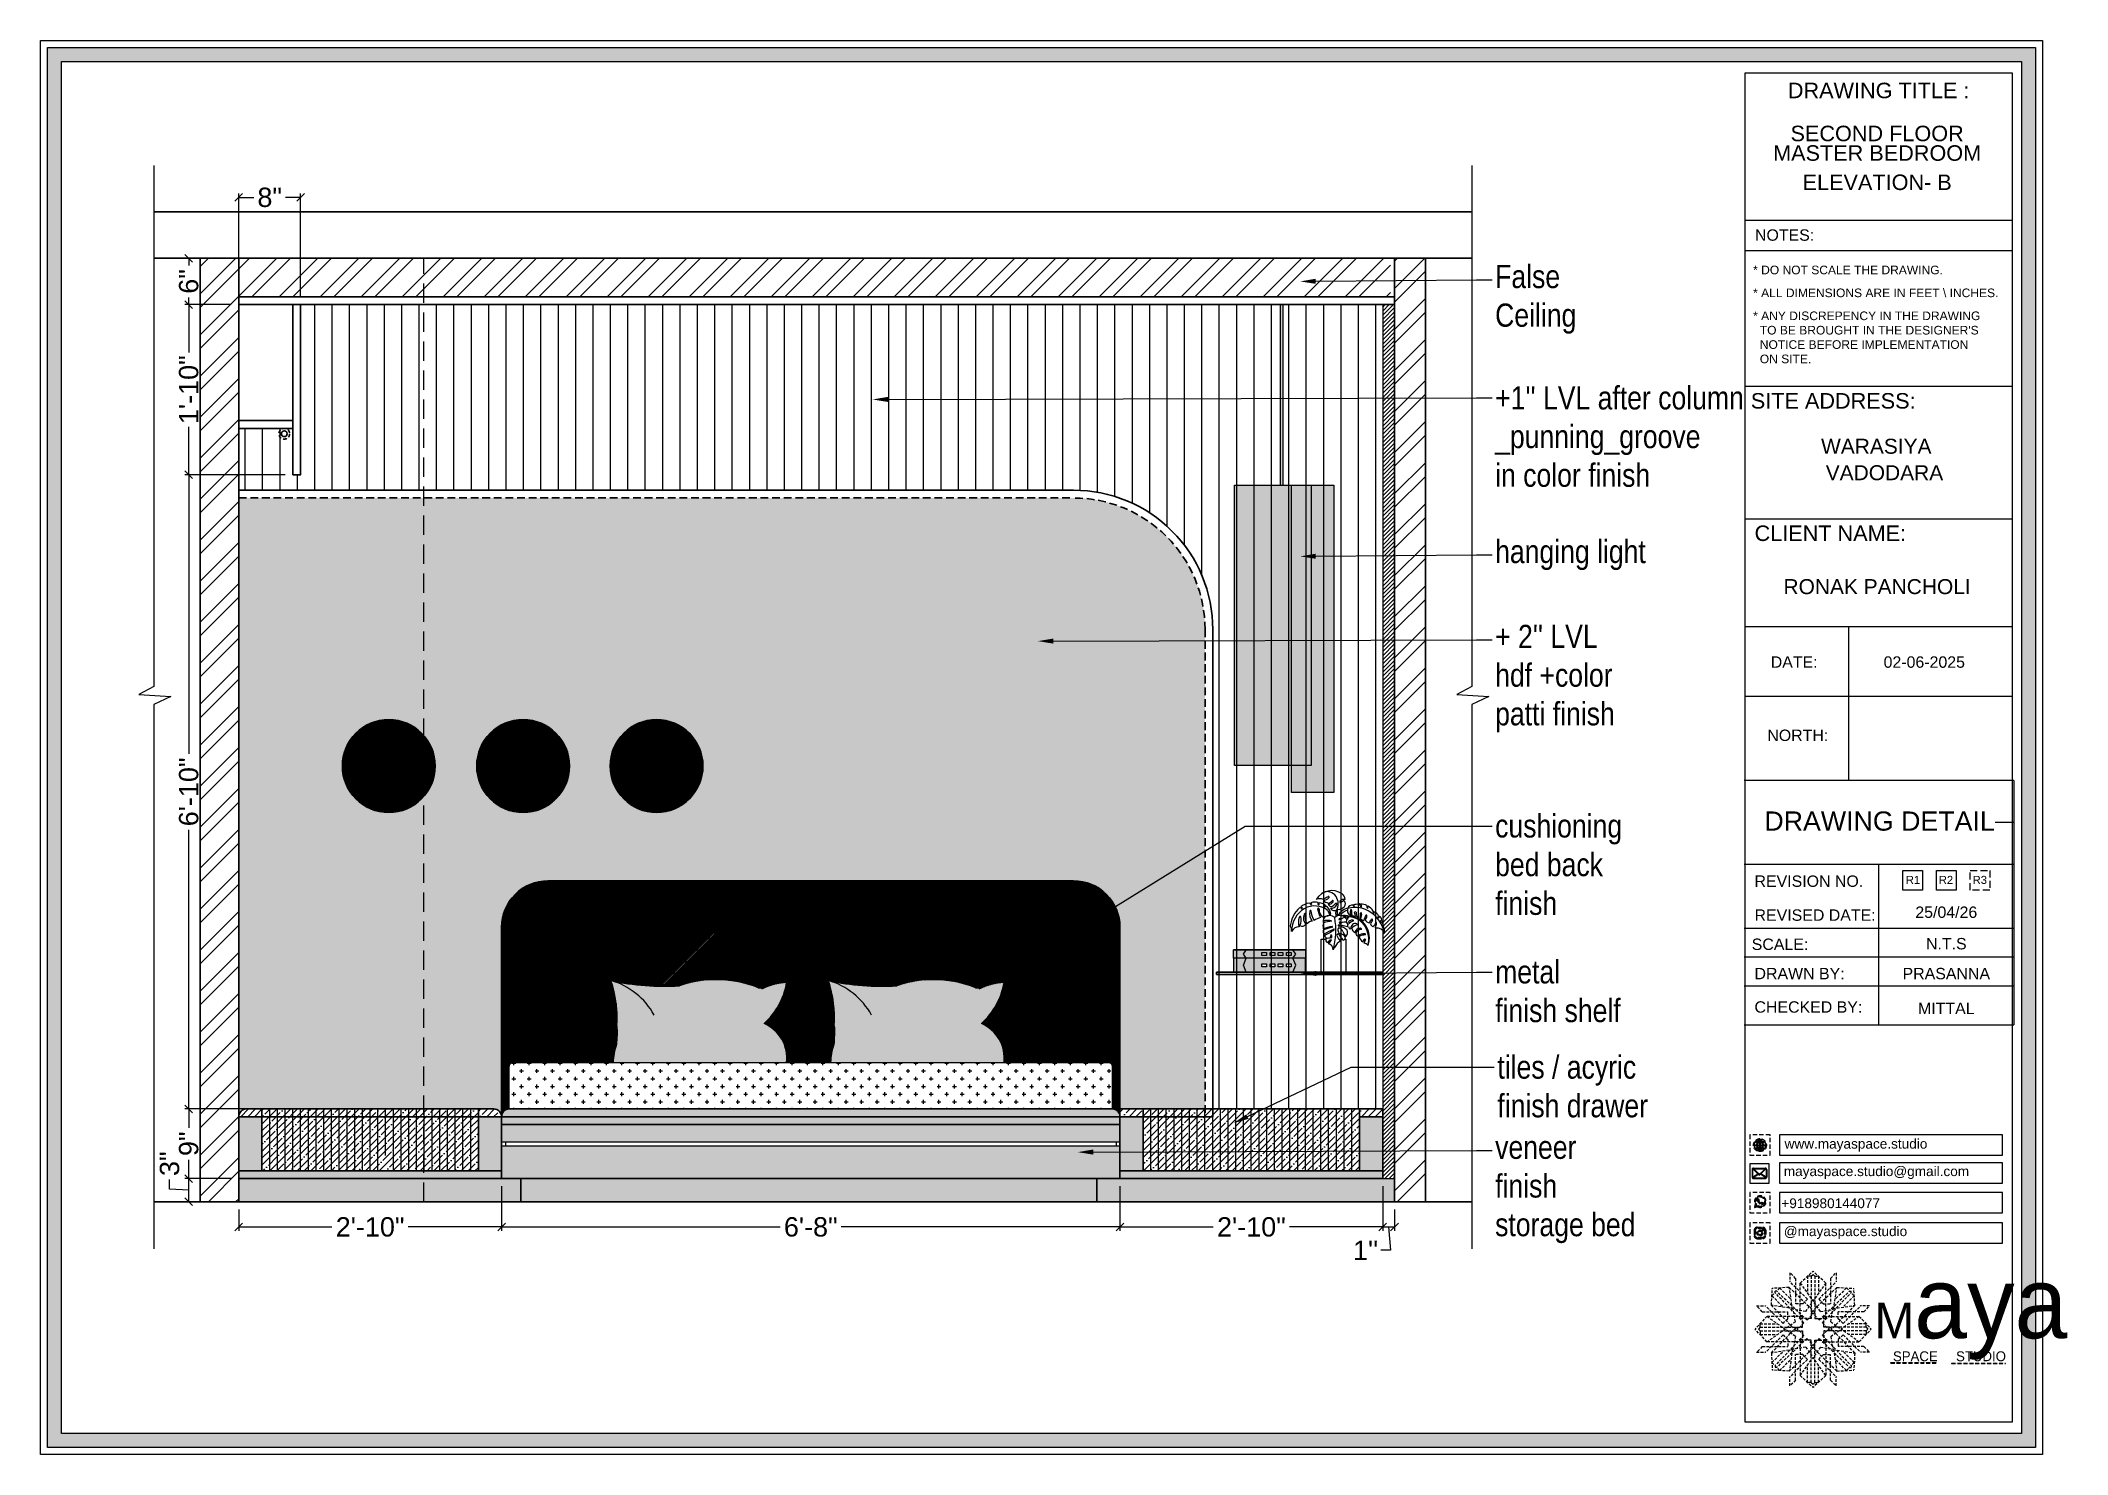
# Model space of a CAD drawing. Header units: millimetres. Extents: x 133760 to 136133, y -184957 to -182282.
# Drawn here: x 135870.8 to 136133, y -184334.6 to -184151.8 of the extents above; entities that cross this region are included whole.
import ezdxf
from ezdxf import colors
from ezdxf.entities.mleader import LeaderData, LeaderLine
from ezdxf.enums import TextEntityAlignment as Align
from ezdxf.math import Vec2, Vec3

# ---------------------------------------------------------------- set-up
doc = ezdxf.new("R2010")
doc.units = ezdxf.units.MM
doc.header["$MEASUREMENT"] = 0
doc.header["$PDMODE"] = 35
for name, pattern in [('00 . GROUND FLOOR$0$DASHED', [0.75, 0.5, -0.25]), ('DASHED', [0.75, 0.5, -0.25]), ('DASHEDX2', [1.5, 1, -0.5])]:
    doc.linetypes.add(name, pattern=pattern)
doc.layers.get('Defpoints').update_dxf_attribs({"color": 220})
doc.layers.add('AR HATCH-7', color=7, linetype='Continuous')
doc.layers.add('Interior', color=250, linetype='Continuous')
for name, color, linetype, lineweight in [('Dimension', 10, 'DASHEDX2', 20), ('falseceiling', 104, 'Continuous', 13), ('FURNITURE', 32, 'Continuous', 9), ('FURNITURE-1', 252, 'Continuous', 13), ('Furniture.', 7, 'Continuous', 20), ('GF FALSE CEILING', 6, 'Continuous', 35), ('NAME PLATE', 7, 'Continuous', 25), ('SECTION ( SLAB PLine )', 104, 'Continuous', 30), ('Text', 7, 'Continuous', 15), ('wall', 7, 'Continuous', 30)]:
    doc.layers.add(name, color=color, linetype=linetype, lineweight=lineweight)
doc.styles.add('Arial', font='arial.ttf')
doc.styles.get("Standard").update_dxf_attribs({"font": 'arial.ttf', "height": 6})
doc.styles.add('style4', font='ARIALN.TTF')
doc.dimstyles.new('ISO-25', dxfattribs={"dimtxt": 2.5, "dimasz": 1, "dimexe": 0.5, "dimexo": 1, "dimtad": 0, "dimdec": 0, "dimlunit": 4, "dimtxsty": 'Arial', "dimblk": 'OBLIQUE', "dimcen": 2.5, "dimclrd": 1, "dimclre": 1, "dimclrt": 5, "dimadec": 0, "dimazin": 0, "dimtfac": 1, "dimtdec": 0, "dimtmove": 0, "dimatfit": 3, "dimfxl": 1, "dimtfillclr": 5, "dimlwd": -1, "dimarcsym": 0})
pattern_1 = [(45, (1723.455, -1066.6527), (-2.65165043, 2.65165043), []), (45, (1725.2227, -1066.6527), (-2.65165043, 2.65165043), [])]
pattern_2 = [(45, (1806.7796, -775.0084), (-0.8838834765, 0.8838834765), []), (45, (1807.6634, -775.0084), (-0.8838834765, 0.8838834765), [1.5625, -0.3125, 0, -0.3125])]
pattern_3 = [(45, (1788.25661, 348.81117), (-0.08838834765, 0.08838834765), [])]

msp = doc.modelspace()

# ---------------------------------------------------------------- texts
at = {"color": 18, "true_color": 0x000000, "transparency": 33554687, "char_height": 1.2588, "attachment_point": 1}
for s, width, gutter_width, insert in [('www.mayaspace.studio', 8.4534, 7.07, (136096.38, -184293.82)), ('mayaspace.studio@gmail.com', 5.2738, 4.41, (136096.28, -184297.37)), ('+918980144077', 20.5655, 4.41, (136095.96, -184301.51)), ('@mayaspace.studio', 5.2738, 4.41, (136096.28, -184305.13))]:
    msp.add_mtext_dynamic_manual_height_columns(s, width=width, gutter_width=gutter_width, heights=[0], dxfattribs=dict(at, insert=insert))
at = {"layer": 'NAME PLATE', "transparency": 33554687, "style": 'Arial'}
for s, height, p in [('DRAWING TITLE : ', 2.0047, (136108.94, -184159.26)), ('SECOND FLOOR', 2.0047, (136108.35, -184164.82)), ('MASTER BEDROOM', 2.0047, (136108.35, -184167.35)), ('ELEVATION- B', 2.0047, (136108.36, -184171.13)), ('NOTES:', 1.473, (136096.38, -184177.69)), ('SITE ADDRESS:', 2.0047, (136102.67, -184199.39)), (' WARASIYA  ', 1.9379, (136108.62, -184205.23, -0.09)), ('VADODARA', 1.938, (136109.3, -184208.65, -0.09)), ('CLIENT NAME:', 2.0047, (136102.3, -184216.51)), ('RONAK PANCHOLI    ', 1.9379, (136109.85, -184223.38, -0.09)), ('DATE:', 1.473, (136097.62, -184232.9)), ('02-06-2025', 1.473, (136114.45, -184232.9)), ('NORTH:', 1.473, (136098.09, -184242.37)), ('DRAWING DETAIL', 2.4784, (136108.67, -184253.96)), ('REVISION NO.', 1.4729, (136099.52, -184261.23)), ('REVISED DATE: ', 1.4729, (136100.61, -184265.62)), ('SCALE:', 1.473, (136095.79, -184269.39)), ('DRAWN BY:', 1.473, (136098.32, -184273.18)), ('PRASANNA', 1.473, (136117.3, -184273.18)), ('CHECKED BY:', 1.4729, (136099.46, -184277.5)), ('MITTAL', 1.473, (136117.3, -184277.69))]:
    msp.add_text(s, height=height, dxfattribs=at).set_placement(p, align=Align.CENTER)
for s, p in [('R1', (136112.06, -184260.85)), ('R2', (136116.33, -184260.85))]:
    msp.add_text(s, height=1.038, dxfattribs=at).set_placement(p)
at = {"layer": 'NAME PLATE', "transparency": 33554687, "char_height": 1.114, "width": 43.0406, "attachment_point": 1, "style": 'Arial'}
for s, insert in [('* DO NOT SCALE THE DRAWING.', (136092.31, -184180.91)), ('* ALL DIMENSIONS ARE IN FEET \\\\ INCHES.', (136092.31, -184183.87)), ("* ANY DISCREPENCY IN THE DRAWING \\P  TO BE BROUGHT IN THE DESIGNER'S\\P  NOTICE BEFORE IMPLEMENTATION \\P  ON SITE.", (136092.31, -184186.84))]:
    msp.add_mtext(s, dxfattribs=dict(at, insert=insert))
at = {"layer": 'NAME PLATE', "lineweight": 0, "transparency": 33554687, "char_height": 1.473, "attachment_point": 2, "style": 'Arial'}
for s, insert, width in [('25/04/26', (136117.3, -184263.77), 12.7647), ('N.T.S', (136117.3, -184267.84), 2.8748)]:
    msp.add_mtext(s, dxfattribs=dict(at, insert=insert, width=width))

# ---------------------------------------------------------------- blocks, each defined once
blk = doc.blocks.new('_Oblique')
at = {"layer": 'wall', "color": 0, "lineweight": -2}
blk.add_line((-0.5, -0.5), (0.5, 0.5), dxfattribs=at)
blk = doc.blocks.new('*D48')
at = {"layer": 'Defpoints', "color": 0, "transparency": 16777216}
for p in [(135930.41, -184298.95), (135896.42, -184301.95), (135930.41, -184305.21)]:
    blk.add_point(p, dxfattribs=at)
at = {"layer": 'FURNITURE', "color": 1, "lineweight": -2, "transparency": 16777216}
for p, q in [((135930.41, -184299.95), (135930.41, -184305.71)), ((135896.42, -184302.95), (135896.42, -184305.71))]:
    blk.add_line(p, q, dxfattribs=at)
at = {"layer": 'FURNITURE', "color": 1, "transparency": 16777216}
for p, q in [((135896.42, -184305.21), (135908.47, -184305.21)), ((135930.41, -184305.21), (135918.35, -184305.21))]:
    blk.add_line(p, q, dxfattribs=at)
at = {"layer": 'FURNITURE', "color": 1, "transparency": 16777216, "rotation": 180}
blk.add_blockref('_Oblique', (135896.42, -184305.21), dxfattribs=at)
at = {"layer": 'FURNITURE', "color": 1, "transparency": 16777216}
blk.add_blockref('_Oblique', (135930.41, -184305.21), dxfattribs=at)
at = {"layer": 'FURNITURE', "color": 5, "lineweight": 0, "transparency": 16777216, "insert": (135913.41, -184305.21), "char_height": 2.5, "attachment_point": 5, "style": 'Arial'}
blk.add_mtext('2\'-10"', dxfattribs=at)
blk = doc.blocks.new('*D49')
at = {"layer": 'Defpoints', "color": 0, "transparency": 16777216}
for p in [(135930.41, -184298.95), (136010.41, -184298.95), (136010.41, -184305.21)]:
    blk.add_point(p, dxfattribs=at)
at = {"layer": 'FURNITURE', "color": 1, "lineweight": -2, "transparency": 16777216}
for p, q in [((135930.41, -184299.95), (135930.41, -184305.71)), ((136010.41, -184299.95), (136010.41, -184305.71))]:
    blk.add_line(p, q, dxfattribs=at)
at = {"layer": 'FURNITURE', "color": 1, "transparency": 16777216}
for p, q in [((135930.41, -184305.21), (135966.46, -184305.21)), ((136010.41, -184305.21), (135974.36, -184305.21))]:
    blk.add_line(p, q, dxfattribs=at)
at = {"layer": 'FURNITURE', "color": 1, "transparency": 16777216, "rotation": 180}
blk.add_blockref('_Oblique', (135930.41, -184305.21), dxfattribs=at)
at = {"layer": 'FURNITURE', "color": 1, "transparency": 16777216}
blk.add_blockref('_Oblique', (136010.41, -184305.21), dxfattribs=at)
at = {"layer": 'FURNITURE', "color": 5, "lineweight": 0, "transparency": 16777216, "insert": (135970.41, -184305.21), "char_height": 2.5, "attachment_point": 5, "style": 'Arial'}
blk.add_mtext('6\'-8"', dxfattribs=at)
blk = doc.blocks.new('*D50')
at = {"layer": 'Defpoints', "color": 0, "transparency": 16777216}
for p in [(136010.41, -184298.95), (136044.4, -184298.95), (136044.4, -184305.21)]:
    blk.add_point(p, dxfattribs=at)
at = {"layer": 'FURNITURE', "color": 1, "lineweight": -2, "transparency": 16777216}
for p, q in [((136010.41, -184299.95), (136010.41, -184305.71)), ((136044.4, -184299.95), (136044.4, -184305.71))]:
    blk.add_line(p, q, dxfattribs=at)
at = {"layer": 'FURNITURE', "color": 1, "transparency": 16777216}
for p, q in [((136010.41, -184305.21), (136022.47, -184305.21)), ((136044.4, -184305.21), (136032.35, -184305.21))]:
    blk.add_line(p, q, dxfattribs=at)
at = {"layer": 'FURNITURE', "color": 1, "transparency": 16777216, "rotation": 180}
blk.add_blockref('_Oblique', (136010.41, -184305.21), dxfattribs=at)
at = {"layer": 'FURNITURE', "color": 1, "transparency": 16777216}
blk.add_blockref('_Oblique', (136044.4, -184305.21), dxfattribs=at)
at = {"layer": 'FURNITURE', "color": 5, "lineweight": 0, "transparency": 16777216, "insert": (136027.41, -184305.21), "char_height": 2.5, "attachment_point": 5, "style": 'Arial'}
blk.add_mtext('2\'-10"', dxfattribs=at)
blk = doc.blocks.new('*D51')
at = {"layer": 'Defpoints', "color": 0, "transparency": 16777216}
for p in [(136044.4, -184298.95), (136045.92, -184301.95), (136045.92, -184305.21)]:
    blk.add_point(p, dxfattribs=at)
at = {"layer": 'FURNITURE', "color": 1, "lineweight": -2, "transparency": 16777216}
for p, q in [((136044.4, -184299.95), (136044.4, -184305.71)), ((136045.92, -184302.95), (136045.92, -184305.71))]:
    blk.add_line(p, q, dxfattribs=at)
at = {"layer": 'FURNITURE', "color": 1, "transparency": 16777216}
for p, q in [((136044.4, -184305.21), (136045.92, -184305.21)), ((136045.16, -184305.21), (136045.42, -184308.22)), ((136045.42, -184308.22), (136044.17, -184308.22))]:
    blk.add_line(p, q, dxfattribs=at)
at = {"layer": 'FURNITURE', "color": 1, "transparency": 16777216, "rotation": 180}
blk.add_blockref('_Oblique', (136044.4, -184305.21), dxfattribs=at)
at = {"layer": 'FURNITURE', "color": 1, "transparency": 16777216}
blk.add_blockref('_Oblique', (136045.92, -184305.21), dxfattribs=at)
at = {"layer": 'FURNITURE', "color": 5, "lineweight": 0, "transparency": 16777216, "insert": (136042.18, -184308.22), "char_height": 2.5, "attachment_point": 5, "style": 'Arial'}
blk.add_mtext("1''", dxfattribs=at)
blk = doc.blocks.new('pillow')
at = {"layer": 'falseceiling', "true_color": 0xfffbf0}
h = blk.add_hatch(color=7, dxfattribs=at)
h.dxf.hatch_style = 1
h.paths.add_polyline_path([(59089.96, 44808.12, -0.100225), (59090.72, 44802.26, -0.040495), (59090.66, 44799.86, 0.089639), (59090.25, 44797.53), (59112.68, 44797.53, 0.329223), (59109.76, 44802.59, 0.171073), (59112.68, 44807.88, 0.084456), (59109.68, 44807.15, -0.029814), (59108.98, 44807.21, 0.179834), (59098.83, 44807.46, -0.069421)])
h.paths.add_polyline_path([(59140.8, 44797.53, 0.329223), (59137.87, 44802.59, 0.171073), (59140.8, 44807.88, 0.084456), (59137.79, 44807.15, -0.029814), (59137.1, 44807.21, 0.179834), (59126.94, 44807.46, -0.069421), (59118.07, 44808.12, -0.100225), (59118.84, 44802.26, -0.040495), (59118.78, 44799.86, 0.087974), (59118.37, 44797.53)])
at = {"layer": 'FURNITURE', "lineweight": 25}
for points in [[(59095.53, 44803.68, 0.201491), (59089.96, 44808.12, 0.069421), (59098.83, 44807.46)], [(59112.68, 44797.53, 0.329223), (59109.76, 44802.59, 0.171073), (59112.68, 44807.88)], [(59140.8, 44797.53, 0.329223), (59137.87, 44802.59, 0.171073), (59140.8, 44807.88)], [(59090.72, 44802.26, -0.040495), (59090.66, 44799.86, 0.089639), (59090.25, 44797.53), (59112.68, 44797.53)], [(59118.84, 44802.26, -0.040495), (59118.78, 44799.86, 0.087974), (59118.37, 44797.53), (59140.8, 44797.53)]]:
    blk.add_lwpolyline(points, format="xyb", dxfattribs=at)
for centre, radius, start, end in [((59075.86, 44803.3), 14.9, 355.9998, 18.8933), ((59103.57, 44793.67), 14.58, 68.2026, 108.9817), ((59109.84, 44813.02), 5.87, 261.5958, 268.4266), ((59113.32, 44798.69), 9.21, 94.0129, 115.1379), ((59103.98, 44803.3), 14.9, 355.9998, 18.8933), ((59115.57, 44799.26), 9.21, 28.6402, 74.2084), ((59124.91, 44839.57), 32.18, 257.7438, 273.6284), ((59131.68, 44793.67), 14.58, 68.2026, 108.9817), ((59137.96, 44813.02), 5.87, 261.5958, 268.4266), ((59141.44, 44798.69), 9.21, 94.0129, 115.1379)]:
    blk.add_arc(centre, radius, start, end, dxfattribs=at)
blk = doc.blocks.new('GP')
at = {"layer": 'FURNITURE', "true_color": 0x9e9c8f}
h = blk.add_hatch(color=252, dxfattribs=at)
h.dxf.hatch_style = 1
h.paths.add_polyline_path([(14302.7, -404.34), (14302.7, -403.23), (14304.35, -403.23), (14303.97, -403.79), (14304.35, -404.34)])
h.paths.add_polyline_path([(14310.36, -404.34), (14310.75, -403.79), (14310.36, -403.23), (14312.02, -403.23), (14312.02, -404.34)])
at = {"layer": 'FURNITURE', "true_color": 0xf7abae}
h = blk.add_hatch(color=241, dxfattribs=at)
h.dxf.hatch_style = 1
h.paths.add_polyline_path([(14304.35, -404.34), (14303.97, -403.79), (14304.35, -403.23), (14310.36, -403.23), (14310.75, -403.79), (14310.36, -404.34)])
h.paths.add_polyline_path([(14306.38, -403.98), (14306.97, -403.98), (14306.97, -403.6), (14306.38, -403.6)], flags=16)
h.paths.add_polyline_path([(14307.45, -403.98), (14308.05, -403.98), (14308.05, -403.6), (14307.45, -403.6)], flags=16)
h.paths.add_polyline_path([(14308.49, -403.98), (14309.08, -403.98), (14309.08, -403.6), (14308.49, -403.6)], flags=16)
h.paths.add_polyline_path([(14309.57, -403.98), (14310.16, -403.98), (14310.16, -403.6), (14309.57, -403.6)], flags=16)
at = {"layer": 'FURNITURE'}
h = blk.add_hatch(color=9, dxfattribs=at)
h.dxf.hatch_style = 1
h.paths.add_polyline_path([(14302.7, -406.12), (14302.7, -404.34), (14304.35, -404.34), (14303.97, -405.23), (14304.35, -406.12)])
h.paths.add_polyline_path([(14310.75, -405.23), (14310.36, -404.34), (14312.02, -404.34), (14312.02, -406.12), (14310.36, -406.12)])
at = {"layer": 'FURNITURE', "true_color": 0x105689}
h = blk.add_hatch(color=146, dxfattribs=at)
h.dxf.hatch_style = 1
h.paths.add_polyline_path([(14310.36, -404.34), (14310.75, -405.23), (14310.36, -406.12), (14304.35, -406.12), (14303.97, -405.23), (14304.35, -404.34)])
h.paths.add_polyline_path([(14306.38, -405.42), (14306.97, -405.42), (14306.97, -405.04), (14306.38, -405.04)], flags=16)
h.paths.add_polyline_path([(14307.45, -405.42), (14308.05, -405.42), (14308.05, -405.04), (14307.45, -405.04)], flags=16)
h.paths.add_polyline_path([(14308.49, -405.42), (14309.08, -405.42), (14309.08, -405.04), (14308.49, -405.04)], flags=16)
h.paths.add_polyline_path([(14309.57, -405.42), (14310.16, -405.42), (14310.16, -405.04), (14309.57, -405.04)], flags=16)
at = {"linetype": 'ByBlock'}
for p, q in [((14312.02, -403.23), (14302.7, -403.23)), ((14302.7, -403.23), (14312.02, -403.23)), ((14302.7, -404.34), (14302.7, -403.23)), ((14303.97, -403.79), (14304.35, -403.23)), ((14306.38, -403.98), (14306.38, -403.6)), ((14306.38, -403.6), (14306.97, -403.6)), ((14306.97, -403.6), (14306.97, -403.98)), ((14307.45, -403.98), (14307.45, -403.6)), ((14307.45, -403.6), (14308.05, -403.6)), ((14308.05, -403.6), (14308.05, -403.98)), ((14308.49, -403.98), (14308.49, -403.6)), ((14308.49, -403.6), (14309.08, -403.6)), ((14309.08, -403.6), (14309.08, -403.98)), ((14309.57, -403.98), (14309.57, -403.6)), ((14309.57, -403.6), (14310.16, -403.6)), ((14310.16, -403.6), (14310.16, -403.98)), ((14310.75, -403.79), (14310.36, -403.23)), ((14312.02, -403.23), (14312.02, -404.34)), ((14302.7, -404.34), (14302.7, -406.12)), ((14312.02, -404.34), (14302.7, -404.34)), ((14312.02, -404.34), (14302.7, -404.34)), ((14302.7, -406.12), (14312.02, -406.12)), ((14312.02, -406.12), (14302.7, -406.12)), ((14304.35, -404.34), (14303.97, -403.79)), ((14303.97, -405.23), (14304.35, -404.34)), ((14304.35, -406.12), (14303.97, -405.23)), ((14306.97, -403.98), (14306.38, -403.98)), ((14306.38, -405.42), (14306.38, -405.04)), ((14306.38, -405.04), (14306.97, -405.04)), ((14306.97, -405.42), (14306.38, -405.42)), ((14306.97, -405.04), (14306.97, -405.42)), ((14308.05, -403.98), (14307.45, -403.98)), ((14307.45, -405.42), (14307.45, -405.04)), ((14307.45, -405.04), (14308.05, -405.04)), ((14308.05, -405.42), (14307.45, -405.42)), ((14308.05, -405.04), (14308.05, -405.42)), ((14309.08, -403.98), (14308.49, -403.98)), ((14308.49, -405.42), (14308.49, -405.04)), ((14308.49, -405.04), (14309.08, -405.04)), ((14309.08, -405.42), (14308.49, -405.42)), ((14309.08, -405.04), (14309.08, -405.42)), ((14310.16, -403.98), (14309.57, -403.98)), ((14309.57, -405.42), (14309.57, -405.04)), ((14309.57, -405.04), (14310.16, -405.04)), ((14310.16, -405.42), (14309.57, -405.42)), ((14310.16, -405.04), (14310.16, -405.42)), ((14310.36, -404.34), (14310.75, -403.79)), ((14310.75, -405.23), (14310.36, -404.34)), ((14310.36, -406.12), (14310.75, -405.23)), ((14312.02, -406.12), (14312.02, -404.34))]:
    blk.add_line(p, q, dxfattribs=at)
blk = doc.blocks.new('TS_K8D0TLXCC4F5MQ2A')
at = {"lineweight": 0, "true_color": 0xc7c8ca, "transparency": 33554687}
h = blk.add_hatch(color=9, dxfattribs=at)
h.dxf.hatch_style = 1
h.paths.add_polyline_path([(3.12, 5.09), (2.84, 5.09, -0.204681), (2.43, 4.89, 0.001026), (2.26, 5.09), (1.36, 5.09, 0.077649), (1.81, 4.75, 0.123606), (0.25, 3.26, 0.001543), (-0.09, 2.71, 0.320573), (-1.25, 4.07, 0.082771), (-0.5, 4.96, 0.259045), (-1.52, 4.28, -0.254565), (-1.96, 5.09), (-3.12, 5.09), (-3.12, -2.31), (3.12, -2.31)])
at = {"color": 116, "lineweight": 25, "true_color": 0x136734}
for points in [[(0.9, 11.87, 0.282889), (2.76, 12.47, 0.404466), (2.68, 13.73, 0.259045), (1.87, 13.28, -0.618211), (1.57, 13.66, -0.257805), (2.91, 14.03, 0.245687), (2.16, 15.29, 0.392285), (-4.37, 14.03, -0.173103), (-2.51, 14.03, -0.115077), (-1.48, 14.55, -1.219653), (-1.1, 14.47, -0.17829), (-2.59, 13.8, 0.069405), (-1.33, 13.21, 0.16222), (-0.29, 13.8, -0.53537), (-0.06, 13.51, -0.263175), (-1.33, 12.99, 0.333206), (-0.36, 12.47, 0.03653), (0.53, 13.14, -0.780896), (0.83, 12.91, -0.31011), (-0.73, 12.1, 0.55042), (0.9, 11.87, 0.742403), (-2.89, 15.44, 1.617277)], [(-8.48, 12.16, 0.198618), (-10.84, 8.1, -0.171383), (-10.49, 6.85, -0.264515), (-8.62, 7.92, -0.176946), (-8.62, 9.97, -0.353956), (-8.17, 10.24, -0.196013), (-8.44, 8.19, 0.408048), (-6.92, 8.45, -0.320631), (-7.37, 10.59, -0.763408), (-6.92, 10.77, 0.297206), (-6.57, 8.54, -0.228663), (-5.32, 9.17, -0.241588), (-5.94, 11.39, -0.412321), (-5.68, 11.57, 0.12025), (-4.87, 9.34, -0.028055), (-3.27, 9.97, -0.092983), (-3.98, 11.93, -1.219035), (-3.63, 11.84, 0.226937), (-2.82, 10.15, 0.03459), (-0.95, 10.5, 0.071098), (-1.31, 11.39, -0.073138), (-0.58, 10.38, 0.917972)], [(-10.49, 6.85, -0.609145), (-1.31, 11.48, -0.114854)], [(-1.31, 11.39), (-0.7, 10.81, 0.264748), (-1.97, 12.61, -0.263698), (-2.2, 12.32, -0.862911), (-2.3, 12.48, -0.468565), (-2.1, 12.74, 0.140767), (-3.58, 13.3, 0.141427), (-3.68, 12.81, -0.090138), (-3.94, 12.97, -0.302937), (-3.81, 13.33, 0.142159), (-5.67, 13.3, -0.275348), (-5.41, 12.9, -0.098957), (-5.71, 12.87, 0.401554), (-6.13, 13.2, 0.142389), (-8.2, 12.35, 0.22179), (-7.77, 12.15, -0.551053), (-8.13, 12.05), (-8.48, 12.16)], [(-2.62, 9.13, -0.124088), (-2.19, 10.14, -0.279845), (0.31, 10.01)], [(-2.54, 8.79, -0.0968), (-2.62, 9.14, -0.168813), (-0.38, 9.14, 0.025345), (-2.54, 8.79)], [(-0.98, 10.53, -0.07049), (-0.88, 10.42)], [(0.31, 10.01, -0.121406), (-0.09, 2.71, 2.124595)], [(0.31, 10.01, -0.375127), (3.2, 9.78)], [(0.6, 11.65, 0.105621), (0.6, 10.24, 0.715359)], [(1.12, 11.8, 0.276192), (1.05, 10.39, 0.602468)], [(1.09, 10.47, -0.189824), (3.61, 12.07, 0.464026), (4.44, 10.33, -0.20538), (4.23, 11.65, -0.996416), (4.51, 11.58, 0.176282), (4.79, 10.26, -0.162181), (5.56, 10.12, 0.016674), (5.28, 11.17, -0.333118), (5.7, 11.17, 0.200118), (6.05, 9.91, 0.604651)], [(1.92, 9.68, 0.466728), (1.3, 9.55, 0.275606), (1.81, 9.59, 0.056321), (2.43, 9.93, -0.782249), (3.18, 8.91, -0.496683)], [(3.5, 11.65, 0.117816), (1.57, 10.39, 2.394786)], [(3.87, 10.17, 0.181227), (2.01, 10.39, 0.411903)], [(3.65, 10.02, -0.28797), (3.2, 10.17, 0.417923), (2.39, 10.24, -0.26676)], [(4.06, 10.14, 0.333332), (3.48, 9.51, 1.028511)], [(12.82, 6.42, 0.120514), (12.12, 9.07, -0.617641), (11.7, 9.21, -0.000004), (12.12, 9.42, 0.236099), (11.56, 10.19, 0), (11.21, 9.84, -0.442628), (11.28, 10.33, 0.178875), (10.24, 11.31, -0.109825), (10.1, 10.89, -0.414395), (9.96, 11.38, 0.18385), (8.59, 12.51), (8.49, 12.02, -0.217117), (8.35, 12.7, 0.058785), (6.84, 13.04, -0.26126), (7, 12.3, -0.159191), (6.72, 12.58, 0.222861), (6.4, 13.12, -0.02053), (5.02, 12.92, -0.185166), (5.28, 12.42, -0.519544), (4.88, 12.78, 0.318117), (3.57, 12.03)], [(3.57, 12.03, -0.412408), (12.82, 6.42, 0.299304), (10.65, 7.61, -0.551041), (10.45, 7.89, 0.202025), (10.79, 8.72, 0.412251), (10.59, 8.93, -0.205322), (9.89, 7.89, -0.201974), (9.26, 8.59, -0.023803), (9.75, 9.35, 0.727905), (9.54, 9.63, -0.000001), (8.98, 8.79, -0.27419), (7.93, 9.49, 0.291301), (8.35, 10.4, 0.678064), (8.07, 10.47, -0.0483), (7.65, 9.42, -0.265418), (6.82, 9.7, 0.181442), (7.03, 10.89, 0.642214), (6.75, 10.96, -0.049908), (6.68, 9.84, 2.174423)], [(3.77, 8.47, -0.144161), (4.98, 9.22, 0.720613), (4.81, 9.39, 0.32414), (3.65, 8.76, 8.517633)], [(4.17, 10.14, -0.533511), (8.67, 3.69, 0.224774), (7.63, 4.21, -0.080156), (8.09, 5.07, 0.480434), (7.34, 4.5, -0.226855), (6.42, 5.71, -0.132391), (7.98, 6.05, 1), (7.86, 6.28, 0.320299), (6.19, 5.71, -0.12156), (5.5, 6.45, -0.245976), (7, 7.32, 0.580277), (6.65, 7.55, 0.3681), (5.38, 6.57, -0.214449), (4.57, 7.55, -0.199952), (5.9, 8.3, 0.236203), (5.84, 8.59, 0.481629), (4.29, 7.43, -0.5), (3.82, 7.9, -0.256531)], [(4.06, 10.14, -0.47595), (8.67, 3.69, -7.420906)], [(0.18, 7.2, 1.190456), (-0.02, 7.32, 0.033551), (-2.31, 6.21, -0.344015), (-2.51, 7.22, -0.016653), (-0.31, 7.81, 1.33034), (-0.34, 7.97, 0.017224), (-2.58, 7.47, -0.112395), (-2.54, 8.79)], [(-1.73, 5.37, -0.164159), (-2.28, 5.98, 0.022626), (0.18, 7.2, -0.181337)], [(1.81, 8.7, 0.933285), (1.43, 8.83, 0.627669), (1.81, 8.7, -0.169554), (3.31, 8.84, -0.333504), (3.52, 7.88, 0.022963), (2.16, 8.16, -0.03767), (1.27, 8.36, 1.080247), (1.47, 8.09, -0.090755), (3.45, 7.14, -0.247481), (3.18, 5.71, -0.106285), (2.36, 6.86, 0.20191), (1.27, 7.68, 0.50032), (1.68, 6.32, -0.252041), (2.97, 5.5, -0.414207), (2.43, 4.89, 0.006945), (1.27, 6.25, 0.867217), (0.93, 5.77, 0.189415), (1.81, 4.75, 0.123606), (0.25, 3.26, 0.001543), (-0.09, 2.71, 0.320573), (-1.25, 4.07, 0.082771), (-0.5, 4.96, 0.259045), (-1.52, 4.28, -0.312489), (-1.93, 5.3, 0.008766), (-0.43, 5.5, 0.296477), (-0.61, 6.17, -0.338695), (-0.87, 5.55)]]:
    blk.add_lwpolyline(points, format="xyb", dxfattribs=at)
at = {"color": 27, "lineweight": 25}
for points in [[(2.84, 5.09), (3.12, 5.09), (3.12, -2.31), (-3.12, -2.31), (-3.12, 5.09)], [(-3.12, 5.09), (-1.96, 5.09)]]:
    blk.add_lwpolyline(points, dxfattribs=at)
at = {"color": 116, "lineweight": 25, "true_color": 0x136734}
blk.add_lwpolyline([(1.36, 5.09), (2.26, 5.09)], dxfattribs=at)
blk = doc.blocks.new('*D52')
at = {"layer": 'Defpoints', "color": 0, "transparency": 16777216}
for p in [(135889.95, -184298.95), (135896.42, -184298.95), (135896.42, -184301.95)]:
    blk.add_point(p, dxfattribs=at)
at = {"layer": 'FURNITURE', "color": 1, "transparency": 16777216}
for p, q in [((135887.47, -184300.34), (135887.47, -184299.09)), ((135889.95, -184301.95), (135889.95, -184298.95)), ((135889.95, -184300.45), (135887.47, -184300.34))]:
    blk.add_line(p, q, dxfattribs=at)
at = {"layer": 'FURNITURE', "color": 1, "lineweight": -2, "transparency": 16777216}
for p, q in [((135895.42, -184298.95), (135889.45, -184298.95)), ((135895.42, -184301.95), (135889.45, -184301.95))]:
    blk.add_line(p, q, dxfattribs=at)
at = {"layer": 'FURNITURE', "color": 1, "transparency": 16777216}
for p, rotation in [((135889.95, -184298.95), 90), ((135889.95, -184301.95), 270)]:
    blk.add_blockref('_Oblique', p, dxfattribs=dict(at, rotation=rotation))
at = {"layer": 'FURNITURE', "color": 5, "lineweight": 0, "transparency": 16777216, "insert": (135887.47, -184297.03), "char_height": 2.5, "attachment_point": 5, "rotation": 90, "style": 'Arial'}
blk.add_mtext('3"', dxfattribs=at)
blk = doc.blocks.new('*D53')
at = {"layer": 'Defpoints', "color": 0, "transparency": 16777216}
for p in [(135889.95, -184289.95), (135899.42, -184289.95), (135896.42, -184298.95)]:
    blk.add_point(p, dxfattribs=at)
at = {"layer": 'FURNITURE', "color": 1, "lineweight": -2, "transparency": 16777216}
for p, q in [((135898.42, -184289.95), (135889.45, -184289.95)), ((135895.42, -184298.95), (135889.45, -184298.95))]:
    blk.add_line(p, q, dxfattribs=at)
at = {"layer": 'FURNITURE', "color": 1, "transparency": 16777216}
for p, q in [((135889.95, -184289.95), (135889.95, -184292.39)), ((135889.95, -184298.95), (135889.95, -184296.51))]:
    blk.add_line(p, q, dxfattribs=at)
for p, rotation in [((135889.95, -184289.95), 90), ((135889.95, -184298.95), 270)]:
    blk.add_blockref('_Oblique', p, dxfattribs=dict(at, rotation=rotation))
at = {"layer": 'FURNITURE', "color": 5, "lineweight": 0, "transparency": 16777216, "insert": (135889.95, -184294.45), "char_height": 2.5, "attachment_point": 5, "rotation": 90, "style": 'Arial'}
blk.add_mtext('9"', dxfattribs=at)
blk = doc.blocks.new('*D54')
at = {"layer": 'Defpoints', "color": 0, "transparency": 16777216}
for p in [(135889.95, -184207.95), (135903.42, -184207.95), (135899.42, -184289.95)]:
    blk.add_point(p, dxfattribs=at)
at = {"layer": 'FURNITURE', "color": 1, "lineweight": -2, "transparency": 16777216}
for p, q in [((135902.42, -184207.95), (135889.45, -184207.95)), ((135898.42, -184289.95), (135889.45, -184289.95))]:
    blk.add_line(p, q, dxfattribs=at)
at = {"layer": 'FURNITURE', "color": 1, "transparency": 16777216}
for p, q in [((135889.95, -184207.95), (135889.95, -184244.02)), ((135889.95, -184289.95), (135889.95, -184253.87))]:
    blk.add_line(p, q, dxfattribs=at)
for p, rotation in [((135889.95, -184207.95), 90), ((135889.95, -184289.95), 270)]:
    blk.add_blockref('_Oblique', p, dxfattribs=dict(at, rotation=rotation))
at = {"layer": 'FURNITURE', "color": 5, "lineweight": 0, "transparency": 16777216, "insert": (135889.95, -184248.95), "char_height": 2.5, "attachment_point": 5, "rotation": 90, "style": 'Arial'}
blk.add_mtext('6\'-10"', dxfattribs=at)
blk = doc.blocks.new('*D55')
at = {"layer": 'Defpoints', "color": 0, "transparency": 16777216}
for p in [(135889.95, -184185.95), (135896.42, -184185.95), (135903.42, -184207.95)]:
    blk.add_point(p, dxfattribs=at)
at = {"layer": 'FURNITURE', "color": 1, "lineweight": -2, "transparency": 16777216}
for p, q in [((135895.42, -184185.95), (135889.45, -184185.95)), ((135902.42, -184207.95), (135889.45, -184207.95))]:
    blk.add_line(p, q, dxfattribs=at)
at = {"layer": 'FURNITURE', "color": 1, "transparency": 16777216}
for p, q in [((135889.95, -184185.95), (135889.95, -184192.15)), ((135889.95, -184207.95), (135889.95, -184201.75))]:
    blk.add_line(p, q, dxfattribs=at)
for p, rotation in [((135889.95, -184185.95), 90), ((135889.95, -184207.95), 270)]:
    blk.add_blockref('_Oblique', p, dxfattribs=dict(at, rotation=rotation))
at = {"layer": 'FURNITURE', "color": 5, "lineweight": 0, "transparency": 16777216, "insert": (135889.95, -184196.95), "char_height": 2.5, "attachment_point": 5, "rotation": 90, "style": 'Arial'}
blk.add_mtext('1\'-10"', dxfattribs=at)
blk = doc.blocks.new('*D56')
at = {"layer": 'Defpoints', "color": 0, "transparency": 16777216}
for p in [(135889.95, -184179.95), (135896.42, -184179.95), (135896.42, -184185.95)]:
    blk.add_point(p, dxfattribs=at)
at = {"layer": 'FURNITURE', "color": 1, "lineweight": -2, "transparency": 16777216}
for p, q in [((135895.42, -184179.95), (135889.45, -184179.95)), ((135895.42, -184185.95), (135889.45, -184185.95))]:
    blk.add_line(p, q, dxfattribs=at)
at = {"layer": 'FURNITURE', "color": 1, "transparency": 16777216}
for p, q in [((135889.95, -184179.95), (135889.95, -184180.88)), ((135889.95, -184185.95), (135889.95, -184185.02))]:
    blk.add_line(p, q, dxfattribs=at)
for p, rotation in [((135889.95, -184179.95), 90), ((135889.95, -184185.95), 270)]:
    blk.add_blockref('_Oblique', p, dxfattribs=dict(at, rotation=rotation))
at = {"layer": 'FURNITURE', "color": 5, "lineweight": 0, "transparency": 16777216, "insert": (135889.95, -184182.95), "char_height": 2.5, "attachment_point": 5, "rotation": 90, "style": 'Arial'}
blk.add_mtext('6"', dxfattribs=at)
blk = doc.blocks.new('FSFSF')
at = {"color": 42, "lineweight": 5, "true_color": 0xe0ac11}
for p, q in [((28600.03, 143.51), (28600.03, 140.16)), ((28602.15, 141.41), (28600.03, 143.51)), ((28603.86, 139.69), (28608.58, 144.08)), ((28607.9, 142.22), (28608.58, 142.85)), ((28613.31, 139.69), (28608.58, 144.08)), ((28609.27, 142.22), (28608.59, 142.85)), ((28615.02, 141.41), (28617.14, 143.51)), ((28617.14, 143.51), (28617.14, 140.16)), ((28593.19, 131.45), (28593.54, 137.71)), ((28593.39, 135), (28594.56, 136.12)), ((28593.39, 135), (28597.6, 130.78)), ((28599.8, 138.06), (28593.54, 137.71)), ((28595.12, 136.69), (28594.53, 136.69)), ((28594.56, 136.12), (28594.56, 136.71)), ((28605.17, 124.98), (28594.56, 136.12)), ((28596.24, 137.86), (28595.12, 136.69)), ((28606.27, 126.08), (28595.12, 136.69)), ((28596.24, 137.86), (28600.47, 133.65)), ((28601.03, 130), (28599.8, 138.06)), ((28599.8, 138.05), (28608.58, 129.56)), ((28606.47, 133.76), (28600.03, 140.16)), ((28602.15, 141.41), (28602.15, 131.95)), ((28603.86, 126.58), (28603.86, 139.69)), ((28603.86, 139.69), (28608.58, 133.02)), ((28607.9, 142.22), (28606.58, 142.22)), ((28606.58, 142.22), (28606.58, 135.84)), ((28607.9, 142.22), (28607.9, 126.58)), ((28613.31, 139.69), (28608.59, 133.02)), ((28617.37, 138.05), (28608.59, 129.56)), ((28609.27, 142.22), (28609.27, 126.58)), ((28609.27, 142.22), (28610.59, 142.22)), ((28610.59, 142.22), (28610.59, 135.84)), ((28610.7, 133.76), (28617.14, 140.16)), ((28610.9, 126.08), (28622.05, 136.69)), ((28612.02, 124.98), (28622.62, 136.12)), ((28613.31, 126.58), (28613.31, 139.69)), ((28615.02, 141.41), (28615.02, 131.95)), ((28616.14, 130), (28617.37, 138.06)), ((28620.93, 137.86), (28616.7, 133.65)), ((28617.37, 138.06), (28623.63, 137.71)), ((28623.8, 135), (28619.59, 130.78)), ((28620.93, 137.86), (28622.05, 136.69)), ((28622.05, 136.69), (28622.64, 136.69)), ((28622.62, 136.12), (28622.62, 136.71)), ((28623.8, 135), (28622.62, 136.12)), ((28624, 131.45), (28623.65, 137.71)), ((28591.56, 127.39), (28587.17, 122.66)), ((28587.73, 131.22), (28591.08, 131.22)), ((28589.84, 129.1), (28587.73, 131.22)), ((28589.84, 129.1), (28599.29, 129.1)), ((28597.49, 124.78), (28591.08, 131.22)), ((28604.66, 127.39), (28591.56, 127.39)), ((28591.56, 127.39), (28598.23, 122.67)), ((28593.19, 131.45), (28601.69, 122.67)), ((28601.25, 130.22), (28593.19, 131.45)), ((28599.29, 126.5), (28599.29, 129.1)), ((28605.86, 129.18), (28601.03, 130)), ((28602.07, 125.39), (28601.25, 130.22)), ((28604.75, 131.95), (28602.15, 131.95)), ((28603.68, 126.54), (28603.68, 127.39)), ((28604.71, 127.57), (28603.86, 127.57)), ((28604.66, 123.35), (28604.66, 127.39)), ((28604.7, 126.58), (28604.71, 127.57)), ((28606.47, 133.76), (28604.75, 131.95)), ((28605.86, 129.18), (28608.58, 133.02)), ((28606.27, 126.08), (28608.58, 128.27)), ((28607.9, 128.92), (28608.58, 129.56)), ((28607.9, 128.92), (28608.58, 128.27)), ((28611.31, 129.18), (28608.59, 133.02)), ((28609.27, 128.92), (28608.59, 129.56)), ((28609.27, 128.92), (28608.59, 128.27)), ((28610.9, 126.08), (28608.59, 128.27)), ((28610.7, 133.76), (28612.42, 131.95)), ((28611.31, 129.18), (28616.14, 130)), ((28612.42, 131.95), (28615.02, 131.95)), ((28612.46, 126.58), (28612.46, 127.57)), ((28612.46, 127.57), (28613.31, 127.57)), ((28612.52, 123.35), (28612.52, 127.39)), ((28612.52, 127.39), (28625.63, 127.39)), ((28613.51, 126.54), (28613.51, 127.39)), ((28615.12, 125.39), (28615.94, 130.22)), ((28623.99, 131.45), (28615.5, 122.67)), ((28615.94, 130.22), (28624, 131.45)), ((28627.34, 129.1), (28617.89, 129.1)), ((28617.89, 126.5), (28617.89, 129.1)), ((28625.63, 127.39), (28618.96, 122.67)), ((28619.7, 124.78), (28626.1, 131.22)), ((28625.63, 127.39), (28630.02, 122.66)), ((28629.45, 131.22), (28626.1, 131.22)), ((28627.34, 129.1), (28629.45, 131.22)), ((28591.56, 117.94), (28587.17, 122.66)), ((28589.03, 123.35), (28588.4, 122.67)), ((28589.03, 121.98), (28588.4, 122.65)), ((28589.03, 123.35), (28589.03, 124.67)), ((28589.03, 124.67), (28595.4, 124.67)), ((28589.03, 123.35), (28604.66, 123.35)), ((28589.03, 121.98), (28604.66, 121.98)), ((28589.03, 121.98), (28589.03, 120.66)), ((28589.03, 120.66), (28595.4, 120.66)), ((28597.49, 120.54), (28591.08, 114.11)), ((28591.56, 117.94), (28598.23, 122.65)), ((28593.19, 113.88), (28601.69, 122.65)), ((28605.17, 120.35), (28594.56, 109.2)), ((28597.49, 124.78), (28599.29, 126.5)), ((28597.49, 120.54), (28599.29, 118.83)), ((28602.07, 125.39), (28598.23, 122.67)), ((28602.07, 119.94), (28598.23, 122.65)), ((28602.07, 119.94), (28601.25, 115.1)), ((28602.33, 123.35), (28601.69, 122.67)), ((28602.33, 121.98), (28601.69, 122.65)), ((28602.33, 123.35), (28602.97, 122.67)), ((28602.33, 121.98), (28602.97, 122.65)), ((28605.17, 124.98), (28602.97, 122.67)), ((28605.17, 120.35), (28602.97, 122.65)), ((28604.66, 126.54), (28603.68, 126.54)), ((28607.9, 126.58), (28603.86, 126.58)), ((28604.66, 121.98), (28604.66, 117.94)), ((28609.27, 126.58), (28613.31, 126.58)), ((28612.02, 124.98), (28614.21, 122.67)), ((28612.02, 120.35), (28614.21, 122.65)), ((28612.02, 120.35), (28622.62, 109.2)), ((28612.52, 126.54), (28613.51, 126.54)), ((28628.16, 123.35), (28612.52, 123.35)), ((28612.52, 121.98), (28612.52, 117.94)), ((28628.16, 121.98), (28612.52, 121.98)), ((28614.85, 123.35), (28614.21, 122.67)), ((28614.85, 121.98), (28614.21, 122.65)), ((28614.85, 123.35), (28615.5, 122.67)), ((28614.85, 121.98), (28615.5, 122.65)), ((28615.12, 125.39), (28618.96, 122.67)), ((28615.12, 119.94), (28618.96, 122.65)), ((28615.12, 119.94), (28615.94, 115.1)), ((28623.99, 113.88), (28615.5, 122.65)), ((28619.7, 124.78), (28617.89, 126.5)), ((28619.7, 120.54), (28617.89, 118.83)), ((28625.63, 117.94), (28618.96, 122.65)), ((28619.7, 120.54), (28626.1, 114.11)), ((28628.16, 124.67), (28621.78, 124.67)), ((28628.16, 120.66), (28621.78, 120.66)), ((28625.63, 117.94), (28630.02, 122.66)), ((28628.16, 123.35), (28628.16, 124.67)), ((28628.16, 123.35), (28628.78, 122.67)), ((28628.16, 121.98), (28628.78, 122.65)), ((28628.16, 121.98), (28628.16, 120.66)), ((28589.84, 116.23), (28587.73, 114.11)), ((28587.73, 114.11), (28591.08, 114.11)), ((28589.84, 116.23), (28599.29, 116.23)), ((28604.66, 117.94), (28591.56, 117.94)), ((28601.25, 115.1), (28593.19, 113.87)), ((28593.19, 113.87), (28593.54, 107.62)), ((28593.39, 110.32), (28597.6, 114.55)), ((28606.27, 119.15), (28595.12, 108.54)), ((28599.29, 118.83), (28599.29, 116.23)), ((28599.8, 107.17), (28608.58, 115.67)), ((28601.03, 115.23), (28599.8, 107.17)), ((28605.86, 116.05), (28601.03, 115.23)), ((28602.15, 103.82), (28602.15, 113.27)), ((28604.75, 113.27), (28602.15, 113.27)), ((28604.66, 118.78), (28603.68, 118.78)), ((28603.68, 118.78), (28603.68, 117.94)), ((28607.9, 118.65), (28603.86, 118.65)), ((28603.86, 118.65), (28603.86, 105.54)), ((28604.71, 117.66), (28603.86, 117.66)), ((28604.7, 118.65), (28604.71, 117.66)), ((28606.47, 111.47), (28604.75, 113.27)), ((28605.86, 116.05), (28608.58, 112.21)), ((28606.27, 119.15), (28608.58, 116.96)), ((28607.9, 103.01), (28607.9, 118.65)), ((28607.9, 116.31), (28608.58, 116.96)), ((28607.9, 116.31), (28608.58, 115.67)), ((28610.9, 119.15), (28608.59, 116.96)), ((28609.27, 116.31), (28608.59, 116.96)), ((28609.27, 116.31), (28608.59, 115.67)), ((28611.31, 116.05), (28608.59, 112.21)), ((28617.37, 107.17), (28608.59, 115.67)), ((28609.27, 118.65), (28613.31, 118.65)), ((28609.27, 103.01), (28609.27, 118.65)), ((28610.7, 111.47), (28612.42, 113.27)), ((28610.9, 119.15), (28622.05, 108.54)), ((28611.31, 116.05), (28616.14, 115.23)), ((28612.42, 113.27), (28615.02, 113.27)), ((28612.46, 118.65), (28612.46, 117.66)), ((28612.46, 117.66), (28613.31, 117.66)), ((28612.52, 118.78), (28613.51, 118.78)), ((28612.52, 117.94), (28625.63, 117.94)), ((28613.31, 118.65), (28613.31, 105.54)), ((28613.51, 118.78), (28613.51, 117.94)), ((28615.02, 103.82), (28615.02, 113.27)), ((28615.94, 115.1), (28624, 113.87)), ((28616.14, 115.23), (28617.37, 107.17)), ((28617.89, 118.83), (28617.89, 116.23)), ((28627.34, 116.23), (28617.89, 116.23)), ((28623.8, 110.32), (28619.59, 114.55)), ((28624, 113.87), (28623.65, 107.62)), ((28629.45, 114.11), (28626.1, 114.11)), ((28627.34, 116.23), (28629.45, 114.11)), ((28593.39, 110.32), (28594.56, 109.2)), ((28599.8, 107.17), (28593.54, 107.52)), ((28595.12, 108.54), (28594.53, 108.54)), ((28594.56, 109.2), (28594.56, 108.61)), ((28596.24, 107.37), (28595.12, 108.54)), ((28596.24, 107.37), (28600.47, 111.58)), ((28606.47, 111.47), (28600.03, 105.07)), ((28600.03, 101.71), (28600.03, 105.07)), ((28603.86, 105.54), (28608.58, 112.21)), ((28603.86, 105.54), (28608.58, 101.15)), ((28606.58, 103.01), (28606.58, 109.38)), ((28613.31, 105.54), (28608.58, 101.15)), ((28613.31, 105.54), (28608.59, 112.21)), ((28610.59, 103.01), (28610.59, 109.38)), ((28610.7, 111.47), (28617.14, 105.07)), ((28620.93, 107.37), (28616.7, 111.58)), ((28617.14, 101.71), (28617.14, 105.07)), ((28617.37, 107.17), (28623.63, 107.52)), ((28620.93, 107.37), (28622.05, 108.54)), ((28622.05, 108.54), (28622.64, 108.54)), ((28623.8, 110.32), (28622.62, 109.2)), ((28622.62, 109.2), (28622.62, 108.61)), ((28602.15, 103.82), (28600.03, 101.71)), ((28607.9, 103.01), (28606.58, 103.01)), ((28607.9, 103.01), (28608.58, 102.38)), ((28609.27, 103.01), (28608.59, 102.38)), ((28609.27, 103.01), (28610.59, 103.01)), ((28615.02, 103.82), (28617.14, 101.71))]:
    blk.add_line(p, q, dxfattribs=at)
blk = doc.blocks.new('hgwg')
at = {"layer": 'Dimension', "true_color": 0xd39e00}
h = blk.add_hatch(color=42, dxfattribs=at)
h.dxf.hatch_style = 1
h.paths.add_polyline_path([(27505.71, 45.05), (27494.27, 45.05), (27494.27, 44.9), (27505.71, 44.9)])
h = blk.add_hatch(color=42, dxfattribs=at)
h.dxf.hatch_style = 1
h.paths.add_polyline_path([(27523.3, 44.9), (27509.68, 44.9), (27509.68, 44.75), (27523.3, 44.75)])
at = {"layer": 'Dimension', "color": 42, "true_color": 0xd39e00}
for p, q in [((27494.27, 45.05), (27505.71, 45.05)), ((27494.27, 44.9), (27494.27, 45.05)), ((27494.27, 44.9), (27505.71, 44.9)), ((27505.71, 45.05), (27505.71, 44.9)), ((27509.68, 44.9), (27523.3, 44.9)), ((27509.68, 44.9), (27509.68, 44.75)), ((27509.68, 44.75), (27523.3, 44.75)), ((27523.3, 44.75), (27523.3, 44.9))]:
    blk.add_line(p, q, dxfattribs=at)
at = {"layer": 'Dimension', "color": 42, "true_color": 0xd39e00, "attachment_point": 1}
for s, width, insert, char_height in [('{\\fCinzel|b0|i0|c0|p2;\\H1.5x;M\\fAmsterdam One|b0|i0|c0|p2;\\H2x;aya}', 85.3277, (27490.17, 69.17), 6), ('{\\fCinzel|b0|i0|c0|p0;SPACE     STUDIO}', 66.129, (27494.83, 47.86), 2.5)]:
    blk.add_mtext_dynamic_manual_height_columns(s, width=width, gutter_width=30, heights=[0], dxfattribs=dict(at, insert=insert, char_height=char_height))
blk = doc.blocks.new('aggerg')
at = {"layer": 'Dimension', "color": 42, "true_color": 0xd39e00}
blk.add_lwpolyline([(-1.41, 1.41), (1.41, 1.41), (1.41, -1.41), (-1.41, -1.41)], close=True, dxfattribs=at)
at = {"layer": 'NAME PLATE', "lineweight": 0, "insert": (-0.03, 0.62), "char_height": 1.151, "width": 2.2458, "attachment_point": 2, "style": 'Arial'}
blk.add_mtext('R3', dxfattribs=at)
blk = doc.blocks.new('QEGW4TG')
at = {"layer": 'Dimension', "true_color": 0x000000}
h = blk.add_hatch(color=18, dxfattribs=at)
h.dxf.hatch_style = 1
h.paths.add_polyline_path([(2.69, 1.93, 0.170513), (2.95, 1.97, 0.190337), (3.11, 2.18, 0.466684), (3.03, 2.29), (2.79, 2.37, 0.273721), (2.69, 2.34, 0.040749), (2.63, 2.27, -0.441282), (2.53, 2.25, -0.11828), (2.06, 2.64, -0.441282), (2.07, 2.74, 0.040749), (2.13, 2.81, 0.290083), (2.14, 2.92), (2.01, 3.18, 0.316231), (1.91, 3.2, 0.190337), (1.73, 3, 0.170513), (1.72, 2.74, 0.252784)], flags=0)
h.paths.add_polyline_path([(1.19, 1.98), (1.03, 1.3, 0.550912), (1.11, 1.23), (1.75, 1.39, 6.344125)])
h.paths.add_polyline_path([(1.81, 1.7), (1.4, 1.6), (1.5, 2.03, -9.071339)], flags=16)
h.paths.add_polyline_path([(2.95, 1.97, -0.203224), (2.64, 1.94, -0.231509), (1.75, 2.69, -0.209023), (1.73, 3, -0.17811), (1.89, 3.19, -0.370089), (2.01, 3.18), (2.17, 2.86, -0.071517), (2.06, 2.73, 0.321676), (2.05, 2.65, 0.126524), (2.55, 2.24, 0.312216), (2.62, 2.26, -0.041087), (2.68, 2.34, -0.290673), (2.79, 2.37), (3.13, 2.26, -0.24764)], flags=0)
h = blk.add_hatch(color=18, dxfattribs=at)
h.dxf.hatch_style = 1
h.paths.add_polyline_path([(2.69, 2.34, 0.040749), (2.63, 2.27, -0.441282), (2.53, 2.25, -0.11828), (2.06, 2.64, -0.441282), (2.07, 2.74, 0.040749), (2.13, 2.81, 0.290083), (2.14, 2.92), (2.01, 3.18, 0.316231), (1.91, 3.2, 0.190337), (1.73, 3, 0.170513), (1.72, 2.74, 0.252784), (2.69, 1.93, 0.170513), (2.95, 1.97, 0.190337), (3.11, 2.18, 0.466684), (3.03, 2.29), (2.79, 2.37, 0.273721)])
for p, q in [((1.19, 1.98), (1.03, 1.3)), ((1.1, 1.23), (1.75, 1.39)), ((1.5, 2.03), (1.4, 1.6)), ((1.4, 1.6), (1.81, 1.7)), ((2.01, 3.18), (2.14, 2.92)), ((3.07, 2.28), (2.8, 2.36))]:
    blk.add_line(p, q)
blk.add_lwpolyline([(0, 0), (4.68, 0), (4.68, 4.68), (0, 4.68)], close=True)
for centre, radius, start, end in [((1.09, 1.29), 0.0598, 164.8483, 282.1458), ((2.39, 2.56), 1.34, 241.4727, 205.6422), ((2.39, 2.56), 1.04, 235.9962, 210.8333), ((2.09, 2.87), 0.39, 159.7007, 198.4072), ((2.96, 3.23), 1.33, 201.4218, 258.1669), ((2.07, 2.87), 0.364, 118.9685, 159.3648), ((1.94, 3.12), 0.0896, 41.8985, 123.1344), ((2.11, 2.68), 0.066, 135.9932, 224.8892), ((1.67, 3.16), 0.586, 312.4617, 321.8728), ((3.12, 3.42), 1.31, 216.5455, 243.5279), ((2.05, 2.87), 0.104, 320.3924, 28.6971), ((2.57, 2.3), 0.066, 234.2482, 323.1441), ((3.11, 1.94), 0.586, 137.2645, 146.6756), ((2.76, 2.27), 0.104, 70.4402, 138.745), ((2.75, 2.31), 0.39, 260.7301, 299.4366), ((2.76, 2.29), 0.364, 299.7725, 340.1688), ((3.03, 2.2), 0.0896, 336.0029, 57.2388)]:
    blk.add_arc(centre, radius, start, end)
blk = doc.blocks.new('ASGERG')
at = {"layer": 'Dimension', "true_color": 0x000000}
h = blk.add_hatch(color=18, dxfattribs=at)
h.dxf.hatch_style = 1
h.paths.add_polyline_path([(0.99, 1.7, 0.402382), (1.83, 1.03), (2.96, 1.03, 0.426145), (3.66, 1.9), (3.66, 2.99, 0.402382), (2.83, 3.67), (1.69, 3.67, 0.426145), (0.99, 2.79)])
h.paths.add_polyline_path([(1.27, 2.85, -0.426145), (1.72, 3.4), (2.85, 3.4, -0.402382), (3.38, 2.97), (3.38, 1.85, -0.426145), (2.94, 1.3), (1.8, 1.3, -0.402382), (1.27, 1.72)], flags=16)
h.paths.add_polyline_path([(3.02, 2.35, -1), (1.64, 2.35, -1)], flags=0)
h.paths.add_polyline_path([(2.74, 2.35, -1), (1.92, 2.35, -1)], flags=0)
h.paths.add_polyline_path([(3.19, 3.02, -1), (2.86, 3.02, -1)], flags=0)
h.paths.add_polyline_path([(1.64, 2.35, 1), (3.02, 2.35, 1)], flags=0)
h = blk.add_hatch(color=18, dxfattribs=at)
h.dxf.hatch_style = 1
h.paths.add_polyline_path([(1.64, 2.35, 1), (3.02, 2.35, 1)])
h.paths.add_polyline_path([(1.92, 2.35, -1), (2.74, 2.35, -1)], flags=16)
h = blk.add_hatch(color=18, dxfattribs=at)
h.dxf.hatch_style = 1
h.paths.add_polyline_path([(3.19, 3.02, 1), (2.86, 3.02, 1)])
for p, q in [((0.99, 2.99), (0.99, 1.7)), ((1.27, 2.97), (1.27, 1.72)), ((1.69, 3.67), (2.96, 3.67)), ((1.69, 1.03), (2.96, 1.03)), ((2.94, 3.4), (1.72, 3.4)), ((2.94, 1.3), (1.72, 1.3)), ((3.38, 2.97), (3.38, 1.72)), ((3.66, 2.99), (3.66, 1.7))]:
    blk.add_line(p, q)
blk.add_lwpolyline([(0, 0), (4.68, 0), (4.68, 4.68), (0, 4.68)], close=True)
for centre, radius in [((2.33, 2.35), 0.694), ((2.33, 2.35), 0.414), ((3.02, 3.02), 0.168)]:
    blk.add_circle(centre, radius)
for centre, radius, start, end in [((1.76, 2.89), 0.778, 94.8631, 172.8127), ((1.76, 1.8), 0.778, 187.1873, 265.1369), ((1.76, 2.91), 0.491, 94.8631, 172.8127), ((1.76, 1.78), 0.491, 187.1873, 265.1369), ((2.9, 2.91), 0.491, 7.1873, 85.1369), ((2.9, 1.78), 0.491, 274.8631, 352.8127), ((2.89, 2.89), 0.778, 7.1873, 85.1369), ((2.89, 1.8), 0.778, 274.8631, 352.8127)]:
    blk.add_arc(centre, radius, start, end)
blk = doc.blocks.new('DTGWEGEARG')
at = {"layer": 'Dimension', "true_color": 0x000000}
h = blk.add_hatch(color=18, dxfattribs=at)
h.dxf.hatch_style = 1
h.paths.add_polyline_path([(3.83, 2.34, 1), (0.85, 2.34, 1)])
h.paths.add_polyline_path([(2.51, 1.01, 0.105795), (2.96, 1.58, -0.055205), (3.3, 1.41, -0.169822)], flags=16)
h.paths.add_polyline_path([(2.41, 1.12), (2.41, 1.69, -0.058279), (2.81, 1.63, -0.103353)], flags=16)
h.paths.add_polyline_path([(2.26, 1.13, -0.101741), (1.87, 1.63, -0.057171), (2.26, 1.69)], flags=16)
h.paths.add_polyline_path([(2.17, 1.01, -0.169822), (1.38, 1.41, -0.055205), (1.72, 1.58, 0.105795)], flags=16)
h.paths.add_polyline_path([(3.02, 1.72, 0.081336), (3.13, 2.27), (3.68, 2.27, -0.152069), (3.4, 1.52, 0.05687)], flags=16)
h.paths.add_polyline_path([(2.87, 1.77, 0.061945), (2.41, 1.84), (2.41, 2.27), (2.98, 2.27, -0.081344)], flags=16)
h.paths.add_polyline_path([(2.26, 1.84, 0.060923), (1.8, 1.77, -0.081344), (1.7, 2.27), (2.26, 2.27)], flags=16)
h.paths.add_polyline_path([(1.66, 1.72, 0.05687), (1.28, 1.52, -0.152069), (1, 2.27), (1.55, 2.27, 0.081336)], flags=16)
h.paths.add_polyline_path([(2.41, 2.42), (2.41, 2.83, 0.061945), (2.87, 2.91, -0.080009), (2.98, 2.42)], flags=16)
h.paths.add_polyline_path([(3.13, 2.42, 0.080116), (3.02, 2.96, 0.127778), (2.51, 3.67, -0.36029), (3.68, 2.42)], flags=16)
h.paths.add_polyline_path([(2.26, 2.42), (1.7, 2.42, -0.080009), (1.8, 2.91, 0.060923), (2.26, 2.84)], flags=16)
h.paths.add_polyline_path([(1.55, 2.42), (1, 2.42, -0.150466), (1.28, 3.16, 0.05687), (1.66, 2.96, 0.080116)], flags=16)
h.paths.add_polyline_path([(2.41, 2.98), (2.41, 3.56, -0.103353), (2.81, 3.05, -0.058279)], flags=16)
h.paths.add_polyline_path([(2.26, 2.99, -0.057171), (1.87, 3.05, -0.101741), (2.26, 3.55)], flags=16)
h.paths.add_polyline_path([(1.72, 3.1, -0.055205), (1.38, 3.27, -0.169822), (2.17, 3.67, 0.105795)], flags=16)
blk.add_lwpolyline([(0, 0), (4.68, 0), (4.68, 4.68), (0, 4.68)], close=True)
at = {"layer": 'Dimension', "color": 18, "true_color": 0x000000}
for p, q in [((1, 2.42), (1.55, 2.42)), ((1, 2.27), (1.55, 2.27)), ((1.7, 2.42), (2.26, 2.42)), ((1.7, 2.27), (2.26, 2.27)), ((2.26, 3.55), (2.26, 2.99)), ((2.26, 2.84), (2.26, 2.42)), ((2.26, 2.27), (2.26, 1.84)), ((2.26, 1.69), (2.26, 1.13)), ((2.41, 3.56), (2.41, 2.98)), ((2.41, 2.83), (2.41, 2.42)), ((2.41, 2.42), (2.98, 2.42)), ((2.41, 2.27), (2.98, 2.27)), ((2.41, 2.27), (2.41, 1.84)), ((2.41, 1.69), (2.41, 1.12)), ((3.13, 2.42), (3.68, 2.42)), ((3.13, 2.27), (3.68, 2.27))]:
    blk.add_line(p, q, dxfattribs=at)
blk.add_circle((2.34, 2.34), 1.49, dxfattribs=at)
for centre, radius, start, end in [((2.34, 2.34), 1.34, 142.3819, 176.6093), ((2.34, 2.34), 1.34, 183.0315, 217.6181), ((2.34, 4.74), 1.9, 236.1399, 249.1595), ((2.34, -0.06), 1.9, 110.8405, 123.8601), ((2.34, 2.34), 1.34, 97.3549, 135.9073), ((2.34, 4.74), 1.75, 236.7417, 249.3811), ((2.34, -0.06), 1.75, 110.6189, 123.2583), ((2.34, 2.34), 1.34, 224.0927, 262.6451), ((3.28, 2.34), 1.73, 159.0567, 177.3789), ((3.28, 2.34), 1.73, 182.3435, 200.9433), ((3.28, 2.34), 1.58, 158.8325, 177.1302), ((3.28, 2.34), 1.58, 182.5658, 201.1675), ((3.28, 2.34), 1.73, 129.9301, 154.0867), ((3.28, 2.34), 1.73, 205.9133, 230.0699), ((2.34, 4.74), 1.9, 253.6799, 267.6253), ((2.34, -0.06), 1.9, 92.3747, 106.3201), ((3.28, 2.34), 1.58, 130.1073, 153.3446), ((2.34, 4.74), 1.75, 254.3336, 267.422), ((2.34, -0.06), 1.75, 92.578, 105.6664), ((3.28, 2.34), 1.58, 206.6554, 229.8927), ((1.4, 2.34), 1.58, 26.6554, 50.2584), ((2.34, 4.74), 1.75, 272.3248, 285.6664), ((2.34, 4.74), 1.9, 272.1415, 286.3201), ((2.34, -0.06), 1.9, 73.6799, 87.8585), ((2.34, -0.06), 1.75, 74.3336, 87.6752), ((1.4, 2.34), 1.58, 309.7416, 333.3446), ((2.34, 2.34), 1.34, 3.3907, 82.6451), ((1.4, 2.34), 1.73, 25.9133, 50.0699), ((1.4, 2.34), 1.73, 309.9301, 334.0867), ((2.34, 2.34), 1.34, 277.3549, 315.9073), ((1.4, 2.34), 1.58, 2.8698, 21.1675), ((1.4, 2.34), 1.58, 338.8325, 357.4342), ((2.34, 4.74), 1.75, 290.6189, 303.2583), ((2.34, -0.06), 1.75, 56.7417, 69.3811), ((2.34, 4.74), 1.9, 290.8405, 303.8601), ((1.4, 2.34), 1.73, 2.6211, 20.9433), ((1.4, 2.34), 1.73, 339.0567, 357.6565), ((2.34, -0.06), 1.9, 56.1399, 69.1595), ((2.34, 2.34), 1.34, 322.3819, 356.9685)]:
    blk.add_arc(centre, radius, start, end, dxfattribs=at)
blk = doc.blocks.new('*D57')
at = {"layer": 'Defpoints', "color": 0, "transparency": 16777216}
for p in [(135904.42, -184172.09), (135896.42, -184185.95), (135904.42, -184185.95)]:
    blk.add_point(p, dxfattribs=at)
at = {"layer": 'FURNITURE', "color": 1, "lineweight": -2, "transparency": 16777216}
for p, q in [((135896.42, -184184.95), (135896.42, -184171.59)), ((135904.42, -184184.95), (135904.42, -184171.59))]:
    blk.add_line(p, q, dxfattribs=at)
at = {"layer": 'FURNITURE', "color": 1, "transparency": 16777216}
for p, q in [((135896.42, -184172.09), (135898.35, -184172.09)), ((135904.42, -184172.09), (135902.48, -184172.09))]:
    blk.add_line(p, q, dxfattribs=at)
at = {"layer": 'FURNITURE', "color": 1, "transparency": 16777216, "rotation": 180}
blk.add_blockref('_Oblique', (135896.42, -184172.09), dxfattribs=at)
at = {"layer": 'FURNITURE', "color": 1, "transparency": 16777216}
blk.add_blockref('_Oblique', (135904.42, -184172.09), dxfattribs=at)
at = {"layer": 'FURNITURE', "color": 5, "lineweight": 0, "transparency": 16777216, "insert": (135900.42, -184172.09), "char_height": 2.5, "attachment_point": 5, "style": 'Arial'}
blk.add_mtext('8"', dxfattribs=at)

# ---------------------------------------------------------------- dimensions: what is measured, and where the dimension line sits
at = {"layer": 'FURNITURE', "lineweight": 0}
for base, p1, p2, picture, middle in [((135904.42, -184172.09), (135896.42, -184185.95), (135904.42, -184185.95), '*D57', (135900.42, -184172.09)), ((136010.41, -184305.21), (135930.41, -184298.95), (136010.41, -184298.95), '*D49', (135970.41, -184305.21)), ((136044.4, -184305.21), (136010.41, -184298.95), (136044.4, -184298.95), '*D50', (136027.41, -184305.21))]:
    dim = msp.add_linear_dim(base=base, p1=p1, p2=p2, dimstyle='ISO-25', override={"dimtmove": 1}, dxfattribs=at)
    dim.commit()
    dim.dimension.update_dxf_attribs({"geometry": picture, "text_midpoint": middle})
for base, p1, p2, picture, middle in [((135889.95, -184179.95), (135896.42, -184185.95), (135896.42, -184179.95), '*D56', (135889.95, -184182.95)), ((135889.95, -184185.95), (135903.42, -184207.95), (135896.42, -184185.95), '*D55', (135889.95, -184196.95)), ((135889.95, -184207.95), (135899.42, -184289.95), (135903.42, -184207.95), '*D54', (135889.95, -184248.95)), ((135889.95, -184289.95), (135896.42, -184298.95), (135899.42, -184289.95), '*D53', (135889.95, -184294.45))]:
    dim = msp.add_linear_dim(base=base, p1=p1, p2=p2, angle=90, dimstyle='ISO-25', override={"dimtmove": 1}, dxfattribs=at)
    dim.commit()
    dim.dimension.update_dxf_attribs({"geometry": picture, "text_midpoint": middle})
dim = msp.add_linear_dim(base=(135889.95, -184298.95), p1=(135896.42, -184301.95), p2=(135896.42, -184298.95), angle=90, dimstyle='ISO-25', override={"dimtmove": 1}, dxfattribs=at)
dim.commit()
dim.dimension.update_dxf_attribs({"geometry": '*D52', "text_midpoint": (135887.47, -184298.47), "dimtype": 160})
dim = msp.add_linear_dim(base=(135930.41, -184305.21), p1=(135896.42, -184301.95), p2=(135930.41, -184298.95), dimstyle='ISO-25', dxfattribs=at)
dim.commit()
dim.dimension.update_dxf_attribs({"geometry": '*D48', "text_midpoint": (135913.41, -184305.21)})
dim = msp.add_linear_dim(base=(136045.92, -184305.21), p1=(136044.4, -184298.95), p2=(136045.92, -184301.95), text="1''", dimstyle='ISO-25', override={"dimtmove": 1}, dxfattribs=at)
dim.commit()
dim.dimension.update_dxf_attribs({"geometry": '*D51', "text_midpoint": (136043.55, -184308.22), "dimtype": 160})

# ---------------------------------------------------------------- hatches: boundary and pattern name
at = {"layer": 'AR HATCH-7', "lineweight": 0, "true_color": 0x939598, "transparency": 33554687}
h = msp.add_hatch(dxfattribs=at)
h.set_pattern_fill('ANSI32', color=252, scale=10)
h.set_pattern_definition(pattern_1)
h.paths.add_polyline_path([(136045.92, -184301.95), (136049.92, -184301.95), (136049.92, -184179.95), (136045.92, -184179.95)])
h.paths.add_polyline_path([(135896.42, -184179.95), (135891.42, -184179.95), (135891.42, -184301.95), (135896.42, -184301.95)])
at = {"layer": 'Dimension', "true_color": 0xd39e00, "transparency": 33554687}
h = msp.add_hatch(color=42, dxfattribs=at)
h.paths.add_polyline_path([(135871.68, -184333.72), (136128.84, -184333.72), (136128.84, -184152.71), (135871.68, -184152.71)])
h.paths.add_polyline_path([(135873.48, -184331.91), (136127.03, -184331.91), (136127.03, -184154.51), (135873.48, -184154.51)], flags=16)
at = {"layer": 'Dimension', "true_color": 0x000000, "transparency": 33554687}
h = msp.add_hatch(color=18, dxfattribs=at)
h.dxf.hatch_style = 1
h.paths.add_polyline_path([(136093.88, -184298.94, 0.414214), (136094.07, -184298.75), (136094.07, -184297.79, 0.414214), (136093.88, -184297.6), (136092.36, -184297.6, 0.414214), (136092.17, -184297.79), (136092.17, -184298.75, 0.414214), (136092.36, -184298.94)])
h.paths.add_polyline_path([(136093.26, -184298.37), (136093.97, -184298.84, -0.198912), (136093.88, -184298.87), (136092.36, -184298.87, -0.198912), (136092.27, -184298.84), (136092.98, -184298.37), (136093.12, -184298.5)], flags=16)
h.paths.add_polyline_path([(136093.12, -184298.4), (136092.35, -184297.67, -0.028783), (136092.36, -184297.67), (136093.88, -184297.67, -0.028783), (136093.9, -184297.67)], flags=16)
h.paths.add_polyline_path([(136093.32, -184298.32), (136093.97, -184297.71, -0.202482), (136094, -184297.79), (136094, -184298.75, -0.043076), (136094, -184298.77)], flags=16)
h.paths.add_polyline_path([(136092.93, -184298.32), (136092.24, -184298.77, -0.043076), (136092.24, -184298.75), (136092.24, -184297.79, -0.202482), (136092.28, -184297.71)], flags=16)
at = {"layer": 'FURNITURE', "lineweight": 25, "transparency": 33554687}
h = msp.add_hatch(dxfattribs=at)
h.set_pattern_fill('ANSI31', color=42, scale=18, angle=45)
h.set_pattern_definition([(90, (1788.2566, -205.7889), (-2.25, 0), [])])
edge = h.paths.add_edge_path()
edge.add_line((136044.4, -184185.95), (135920.36, -184185.95))
edge.add_line((135920.36, -184185.95), (135920.36, -184209.95))
edge.add_line((135920.36, -184209.95), (136004.41, -184209.95))
edge.add_arc((136004.41, -184227.95), 18, 0, 90, ccw=False)
edge.add_line((136022.41, -184227.95), (136022.41, -184272.26))
edge.add_line((136022.41, -184272.26), (136044.4, -184272.26))
edge.add_line((136044.4, -184272.26), (136044.4, -184185.95))
h.paths.add_polyline_path([(136044.4, -184272.56), (136022.41, -184272.56), (136022.41, -184289.95), (136044.4, -184289.95)])
h.paths.add_polyline_path([(136044.4, -184272.26), (136022.41, -184272.26), (136022.41, -184272.56), (136044.4, -184272.56)])
h.paths.add_polyline_path([(135896.42, -184209.95), (135920.36, -184209.95), (135920.36, -184185.95), (135904.42, -184185.95), (135904.42, -184207.95), (135903.42, -184207.95), (135903.42, -184201.95), (135896.42, -184201.95)])
at = {"layer": 'FURNITURE', "lineweight": 30, "true_color": 0x636466, "transparency": 33554687}
h = msp.add_hatch(color=251, dxfattribs=at)
h.dxf.hatch_style = 1
h.paths.add_polyline_path([(136031.51, -184185.95), (136031.14, -184185.95), (136031.14, -184209.3), (136031.51, -184209.3)])
at = {"layer": 'FURNITURE', "lineweight": 25, "transparency": 33554534}
h = msp.add_hatch(dxfattribs=at)
h.set_pattern_fill('ANSI31', color=256, scale=3)
h.set_pattern_definition([(45, (1411.97334, -1066.6527), (-0.26516504294, 0.26516504294), [])])
h.paths.add_polyline_path([(136045.92, -184271.95), (136044.4, -184271.95), (136044.4, -184298.95), (136045.92, -184298.95)])
h.paths.add_polyline_path([(136045.92, -184185.95), (136044.4, -184185.95), (136044.4, -184271.95), (136045.92, -184271.95)])
at = {"layer": 'FURNITURE', "lineweight": 30, "true_color": 0xf4f3f0, "transparency": 33554687}
h = msp.add_hatch(color=7, dxfattribs=at)
h.dxf.hatch_style = 1
h.paths.add_polyline_path([(136021.41, -184227.95, 0.414214), (136004.41, -184210.95), (135920.36, -184210.95), (135920.36, -184241.68, -0.180125), (135921.82, -184245.61, -0.180125), (135920.36, -184249.53), (135920.36, -184289.95), (135929.41, -184289.95, -0.414214), (135930.41, -184290.95), (135930.41, -184266.45, -0.414214), (135936.41, -184260.45), (136004.41, -184260.45, -0.285547), (136009.79, -184263.79), (136021.41, -184256.59)])
h.paths.add_polyline_path([(135956.46, -184245.61, -1), (135944.46, -184245.61, -1)], flags=16)
h.paths.add_polyline_path([(135939.2, -184245.61, -1), (135927.2, -184245.61, -1)], flags=16)
h.paths.add_polyline_path([(135920.36, -184210.95), (135896.42, -184210.95), (135896.42, -184290.95, -0.414214), (135897.42, -184289.95), (135920.36, -184289.95), (135920.36, -184249.53, -0.694736), (135909.82, -184245.61, -0.694736), (135920.36, -184241.68)])
h.paths.add_polyline_path([(136021.41, -184256.59), (136009.79, -184263.79, -0.115058), (136010.41, -184266.45), (136010.41, -184289.95), (136021.41, -184289.95)], flags=17)
at = {"layer": 'FURNITURE', "lineweight": 30, "true_color": 0xf0f0f0, "transparency": 33554687}
h = msp.add_hatch(color=7, dxfattribs=at)
h.dxf.hatch_style = 1
h.paths.add_polyline_path([(136032.61, -184209.3), (136025.22, -184209.3), (136025.22, -184245.52), (136032.61, -184245.52)])
h.paths.add_polyline_path([(136035.13, -184209.3), (136032.61, -184209.3), (136032.61, -184245.52), (136035.13, -184245.52)], flags=17)
h.paths.add_polyline_path([(136038.09, -184209.3), (136035.13, -184209.3), (136035.13, -184245.52), (136032.61, -184245.52), (136032.61, -184249.03), (136038.09, -184249.03)])
at = {"layer": 'FURNITURE', "lineweight": 30, "true_color": 0xadddf7, "transparency": 33554687}
h = msp.add_hatch(dxfattribs=at)
h.set_pattern_fill('ANSI31', color=141)
h.set_pattern_definition(pattern_3)
h.paths.add_polyline_path([(135916.72, -184239.68, 0.340098), (135910.32, -184243.22), (135915.57, -184251.6, 0.074618), (135917.34, -184251.41)])
at = {"layer": 'FURNITURE', "lineweight": 30, "true_color": 0x7aafdf, "transparency": 33554687}
h = msp.add_hatch(dxfattribs=at)
h.set_pattern_fill('ANSI31', color=143)
h.set_pattern_definition(pattern_3)
h.paths.add_polyline_path([(135920.36, -184241.68, 0.178867), (135916.72, -184239.68), (135917.34, -184251.41, 0.151464), (135920.36, -184249.53)])
h.paths.add_polyline_path([(135921.82, -184245.61, 0.180125), (135920.36, -184241.68), (135920.36, -184249.53, 0.180125)])
at = {"layer": 'FURNITURE', "lineweight": 30, "true_color": 0x105689, "transparency": 33554687}
h = msp.add_hatch(dxfattribs=at)
h.set_pattern_fill('ANSI31', color=146)
h.set_pattern_definition(pattern_3)
h.paths.add_polyline_path([(135936.93, -184240.91, 0.491858), (135927.71, -184243.19), (135930.4, -184249.35)])
at = {"layer": 'FURNITURE', "lineweight": 30, "true_color": 0xadddf7, "transparency": 33554687}
h = msp.add_hatch(dxfattribs=at)
h.set_pattern_fill('ANSI31', color=141)
h.set_pattern_definition(pattern_3)
h.paths.add_polyline_path([(135950.56, -184239.61, 0.418904), (135944.46, -184245.61, 0.151858), (135945.52, -184249.01)])
at = {"layer": 'FURNITURE', "lineweight": 30, "true_color": 0x7aafdf, "transparency": 33554687}
h = msp.add_hatch(dxfattribs=at)
h.set_pattern_fill('ANSI31', color=143)
h.set_pattern_definition(pattern_3)
h.paths.add_polyline_path([(135950.56, -184239.61), (135945.52, -184249.01, 0.132126), (135947.89, -184251.03), (135956.41, -184246.39, 0.032783), (135956.46, -184245.61, 0.409538)])
at = {"layer": 'FURNITURE', "lineweight": 30, "true_color": 0xadddf7, "transparency": 33554687}
h = msp.add_hatch(dxfattribs=at)
h.set_pattern_fill('ANSI31', color=141)
h.set_pattern_definition(pattern_3)
h.paths.add_polyline_path([(135939.2, -184245.61, 0.22861), (135936.93, -184240.91), (135930.4, -184249.35), (135931.25, -184251.28, 0.515088)])
at = {"layer": 'FURNITURE', "lineweight": 30, "true_color": 0x105689, "transparency": 33554687}
h = msp.add_hatch(dxfattribs=at)
h.set_pattern_fill('ANSI31', color=146)
h.set_pattern_definition(pattern_3)
h.paths.add_polyline_path([(135910.32, -184243.22, 0.102722), (135909.82, -184245.61, 0.402179), (135915.57, -184251.6)])
at = {"layer": 'FURNITURE', "lineweight": 30, "true_color": 0x7aafdf, "transparency": 33554687}
h = msp.add_hatch(dxfattribs=at)
h.set_pattern_fill('ANSI31', color=143)
h.set_pattern_definition(pattern_3)
h.paths.add_polyline_path([(135927.71, -184243.19, 0.103909), (135927.2, -184245.61, 0.320055), (135931.25, -184251.28)])
at = {"layer": 'FURNITURE', "lineweight": 30, "true_color": 0x105689, "transparency": 33554687}
h = msp.add_hatch(dxfattribs=at)
h.set_pattern_fill('ANSI31', color=146)
h.set_pattern_definition(pattern_3)
h.paths.add_polyline_path([(135956.41, -184246.39), (135947.89, -184251.03, 0.508665)])
at = {"layer": 'FURNITURE', "lineweight": 30, "transparency": 33554687}
h = msp.add_hatch(dxfattribs=at)
h.set_pattern_fill('ANSI31', color=6)
h.set_pattern_definition([(45, (1788.25661, 343.52502), (-0.08838834765, 0.08838834765), [])])
h.paths.add_polyline_path([(136010.41, -184266.45, 0.414214), (136004.41, -184260.45), (135936.41, -184260.45, 0.414214), (135930.41, -184266.45), (135930.41, -184290.95, -0.414214), (135931.41, -184289.95), (135931.41, -184284.45, -0.414214), (135931.91, -184283.95), (135944.87, -184283.95, -0.089639), (135945.28, -184281.62, 0.040495), (135945.34, -184279.22, 0.100225), (135944.57, -184273.36, 0.069421), (135953.44, -184274.03, -0.179834), (135963.59, -184274.28, 0.029814), (135964.29, -184274.34, -0.084456), (135967.29, -184273.61, -0.171073), (135964.37, -184278.89, -0.329223), (135967.29, -184283.95), (135967.29, -184283.95), (135972.98, -184283.95, -0.087974), (135973.4, -184281.62, 0.040495), (135973.45, -184279.22, 0.100225), (135972.69, -184273.36, 0.069421), (135981.56, -184274.03, -0.179834), (135991.71, -184274.28, 0.029814), (135992.41, -184274.34, -0.084456), (135995.41, -184273.61, -0.171073), (135992.49, -184278.89, -0.329223), (135995.41, -184283.95), (135995.41, -184283.95), (136008.91, -184283.95, -0.414214), (136009.41, -184284.45), (136009.41, -184289.95, -0.414214), (136010.41, -184290.95), (136010.41, -184289.95)])
at = {"layer": 'FURNITURE', "lineweight": 30, "true_color": 0xadddf7, "transparency": 33554687}
h = msp.add_hatch(dxfattribs=at)
h.set_pattern_fill('ANSI31', color=141, scale=12, angle=45)
h.set_pattern_definition([(90, (1788.2566, 343.525), (-1.5, 0), [])])
h.paths.add_polyline_path([(136010.41, -184266.45, 0.414214), (136004.41, -184260.45), (135936.41, -184260.45, 0.414214), (135930.41, -184266.45), (135930.41, -184290.95, -0.414214), (135931.41, -184289.95), (135931.41, -184284.45, -0.414214), (135931.91, -184283.95), (135944.87, -184283.95, -0.089639), (135945.28, -184281.62, 0.040495), (135945.34, -184279.22, 0.100225), (135944.57, -184273.36, 0.069421), (135953.44, -184274.03, -0.179834), (135963.59, -184274.28, 0.029814), (135964.29, -184274.34, -0.084456), (135967.29, -184273.61, -0.171073), (135964.37, -184278.89, -0.329223), (135967.29, -184283.95), (135967.29, -184283.95), (135972.98, -184283.95, -0.087974), (135973.4, -184281.62, 0.040495), (135973.45, -184279.22, 0.100225), (135972.69, -184273.36, 0.069421), (135981.56, -184274.03, -0.179834), (135991.71, -184274.28, 0.029814), (135992.41, -184274.34, -0.084456), (135995.41, -184273.61, -0.171073), (135992.49, -184278.89, -0.329223), (135995.41, -184283.95), (135995.41, -184283.95), (136008.91, -184283.95, -0.414214), (136009.41, -184284.45), (136009.41, -184289.95, -0.414214), (136010.41, -184290.95), (136010.41, -184289.95)])
at = {"layer": 'FURNITURE', "lineweight": 0, "true_color": 0x991b1e, "transparency": 33554687}
h = msp.add_hatch(dxfattribs=at)
h.set_pattern_fill('ANSI35', color=244, scale=5)
h.set_pattern_definition(pattern_2)
edge = h.paths.add_edge_path()
edge.add_line((135899.42, -184289.95), (135897.42, -184289.95))
edge.add_arc((135897.42, -184290.95), 1, 90, 180)
edge.add_line((135896.42, -184290.95), (135899.42, -184290.95))
edge.add_line((135899.42, -184290.95), (135899.42, -184289.95))
edge = h.paths.add_edge_path()
edge.add_line((135929.51, -184289.95), (135927.41, -184289.95))
edge.add_line((135927.41, -184289.95), (135927.41, -184290.95))
edge.add_line((135927.41, -184290.95), (135930.41, -184290.95))
edge.add_arc((135929.41, -184290.95), 1, 0, 83.9602)
at = {"layer": 'FURNITURE', "lineweight": 0, "true_color": 0xbbab95, "transparency": 33554687}
h = msp.add_hatch(color=253, dxfattribs=at)
h.dxf.hatch_style = 1
h.paths.add_polyline_path([(135899.42, -184290.95), (135896.42, -184290.95), (135896.42, -184298.95), (135930.41, -184298.95), (135930.41, -184290.95), (135927.41, -184290.95), (135927.41, -184297.95), (135899.42, -184297.95)])
at = {"layer": 'FURNITURE', "lineweight": 0, "true_color": 0x991b1e, "transparency": 33554687}
h = msp.add_hatch(dxfattribs=at)
h.set_pattern_fill('ANSI35', color=244, scale=5)
h.set_pattern_definition([(45, (1817.5531, -739.6326), (-0.8838834765, 0.8838834765), []), (45, (1818.437, -739.6326), (-0.8838834765, 0.8838834765), [1.5625, -0.3125, 0, -0.3125])])
h.paths.add_polyline_path([(135899.42, -184297.95), (135927.41, -184297.95), (135927.41, -184289.95), (135899.42, -184289.95)])
at = {"layer": 'FURNITURE', "lineweight": 0, "true_color": 0xbbab95, "transparency": 33554687}
h = msp.add_hatch(color=253, dxfattribs=at)
h.dxf.hatch_style = 1
h.paths.add_polyline_path([(136007.41, -184298.95), (135932.91, -184298.95), (135932.91, -184301.95), (136007.41, -184301.95)])
h.paths.add_polyline_path([(136010.41, -184294.7), (135930.41, -184294.7), (135930.41, -184298.95), (136010.41, -184298.95)])
h.paths.add_polyline_path([(136010.41, -184291.95), (135930.41, -184291.95), (135930.41, -184292.95), (135930.41, -184294.2), (136010.41, -184294.2)])
edge = h.paths.add_edge_path()
edge.add_arc((136009.41, -184290.95), 1, 360, 450)
edge.add_line((136009.41, -184289.95), (135931.41, -184289.95))
edge.add_arc((135931.41, -184290.95), 1, 90, 180)
edge.add_line((135930.41, -184290.95), (135930.41, -184291.95))
edge.add_line((135930.41, -184291.95), (136010.41, -184291.95))
edge.add_line((136010.41, -184291.95), (136010.41, -184290.95))
at = {"layer": 'FURNITURE', "lineweight": 0, "true_color": 0x991b1e, "transparency": 33554687}
h = msp.add_hatch(dxfattribs=at)
h.set_pattern_fill('ANSI35', color=244, scale=5)
h.set_pattern_definition(pattern_2)
h.paths.add_polyline_path([(136041.4, -184289.95), (136044.4, -184289.95), (136044.4, -184290.95), (136041.4, -184290.95)])
h.paths.add_polyline_path([(136010.41, -184289.95), (136013.41, -184289.95), (136013.41, -184290.95), (136010.41, -184290.95)])
at = {"layer": 'FURNITURE', "lineweight": 0, "true_color": 0xbbab95, "transparency": 33554687}
h = msp.add_hatch(color=253, dxfattribs=at)
h.dxf.hatch_style = 1
h.paths.add_polyline_path([(136041.4, -184290.95), (136044.4, -184290.95), (136044.4, -184298.95), (136010.41, -184298.95), (136010.41, -184290.95), (136013.41, -184290.95), (136013.41, -184297.95), (136041.4, -184297.95)])
at = {"layer": 'FURNITURE', "lineweight": 0, "true_color": 0x991b1e, "transparency": 33554687}
h = msp.add_hatch(dxfattribs=at)
h.set_pattern_fill('ANSI35', color=244, scale=5)
h.set_pattern_definition(pattern_2)
h.paths.add_polyline_path([(136041.4, -184297.95), (136013.41, -184297.95), (136013.41, -184289.95), (136041.4, -184289.95)])
at = {"layer": 'FURNITURE', "lineweight": 0, "true_color": 0xbbab95, "transparency": 33554687}
h = msp.add_hatch(color=253, dxfattribs=at)
h.dxf.hatch_style = 1
h.paths.add_polyline_path([(135920.36, -184298.95), (135896.42, -184298.95), (135896.42, -184301.95), (135920.36, -184301.95)])
h.paths.add_polyline_path([(135932.91, -184298.95), (135930.41, -184298.95), (135920.36, -184298.95), (135920.36, -184301.95), (135932.91, -184301.95)])
h.paths.add_polyline_path([(136045.92, -184298.95), (136044.4, -184298.95), (136010.41, -184298.95), (136007.41, -184298.95), (136007.41, -184301.95), (136045.92, -184301.95)])
at = {"layer": 'FURNITURE-1', "lineweight": 0, "transparency": 33554572}
h = msp.add_hatch(dxfattribs=at)
h.set_pattern_fill('ANSI32', color=6, scale=10)
h.set_pattern_definition(pattern_1)
h.paths.add_polyline_path([(136045.4, -184179.95), (135896.42, -184179.95), (135896.42, -184184.95), (136045.4, -184184.95)])
at = {"layer": 'Interior', "true_color": 0xc7c8ca}
h = msp.add_hatch(dxfattribs=at)
h.set_pattern_fill('CROSS', color=9, scale=4)
h.set_pattern_definition([(0, (1421.7412, -1380.0331), (1, 1), [0.5, -1.5]), (90, (1421.9912, -1380.2831), (-1, 1), [0.5, -1.5])])
edge = h.paths.add_edge_path()
edge.add_arc((136008.91, -184284.45), 0.5, 0, 90)
edge.add_line((136008.91, -184283.95), (135931.91, -184283.95))
edge.add_arc((135931.91, -184284.45), 0.5, 90, 180)
edge.add_line((135931.41, -184284.45), (135931.41, -184289.95))
edge.add_arc((135931.66, -184290.05), 0.271, 22.5, 157.5, ccw=False)
edge.add_line((135931.91, -184289.95), (136008.91, -184289.95))
edge.add_arc((136009.16, -184290.05), 0.271, 22.5, 157.5, ccw=False)
edge.add_line((136009.41, -184289.95), (136009.41, -184284.45))

# ---------------------------------------------------------------- linework, layer by layer
at = {"color": 18, "true_color": 0x000000, "transparency": 33554687}
for points in [[(136095.73, -184295.94), (136124.55, -184295.94), (136124.55, -184293.31), (136095.73, -184293.31)], [(136095.73, -184299.54), (136124.55, -184299.54), (136124.55, -184296.9), (136095.73, -184296.9)], [(136095.74, -184303.37), (136124.55, -184303.37), (136124.55, -184300.74), (136095.74, -184300.74)], [(136095.73, -184307.3), (136124.55, -184307.3), (136124.55, -184304.66), (136095.73, -184304.66)]]:
    msp.add_lwpolyline(points, close=True, dxfattribs=at)
at = {"layer": 'Dimension', "color": 42, "linetype": 'Continuous', "true_color": 0xd39e00, "transparency": 33554687}
for p, q in [((136125.81, -184175.09), (136091.26, -184175.09)), ((136125.81, -184178.98), (136091.26, -184178.98)), ((136125.81, -184196.55), (136091.26, -184196.55)), ((136125.81, -184213.67), (136091.26, -184213.67)), ((136125.81, -184227.63), (136091.26, -184227.63)), ((136104.63, -184227.63), (136104.63, -184247.47)), ((136125.81, -184236.61), (136091.26, -184236.61)), ((136126.02, -184247.47), (136091.15, -184247.47)), ((136126.02, -184247.47), (136126.02, -184279.05)), ((136123.62, -184252.88), (136126.02, -184252.88)), ((136091.15, -184258.3), (136126.02, -184258.3)), ((136108.59, -184279.05), (136108.59, -184258.3)), ((136126.02, -184266.6), (136091.15, -184266.6)), ((136126.02, -184270.34), (136091.15, -184270.34)), ((136126.02, -184274.08), (136091.15, -184274.08)), ((136091.15, -184279.05), (136126.02, -184279.05))]:
    msp.add_line(p, q, dxfattribs=at)
at = {"layer": 'Dimension', "color": 18, "linetype": 'Continuous', "true_color": 0x000000, "transparency": 33554687}
for p, q in [((136092.17, -184297.79), (136092.17, -184298.75)), ((136092.24, -184297.79), (136092.24, -184298.75)), ((136092.24, -184298.77), (136092.93, -184298.32)), ((136092.27, -184298.84), (136092.98, -184298.37)), ((136092.28, -184297.71), (136092.93, -184298.32)), ((136092.35, -184297.67), (136093.12, -184298.4)), ((136092.36, -184297.6), (136093.88, -184297.6)), ((136092.36, -184297.67), (136093.88, -184297.67)), ((136092.36, -184298.87), (136093.88, -184298.87)), ((136092.36, -184298.94), (136093.88, -184298.94)), ((136092.98, -184298.37), (136093.12, -184298.5)), ((136093.12, -184298.4), (136093.9, -184297.67)), ((136093.12, -184298.5), (136093.26, -184298.37)), ((136093.97, -184298.84), (136093.26, -184298.37)), ((136093.32, -184298.32), (136093.97, -184297.71)), ((136094, -184298.77), (136093.32, -184298.32)), ((136094, -184297.79), (136094, -184298.75)), ((136094.07, -184297.79), (136094.07, -184298.75))]:
    msp.add_line(p, q, dxfattribs=at)
at = {"layer": 'Dimension', "color": 42, "linetype": 'Continuous', "true_color": 0xd39e00, "transparency": 33554687}
for points in [[(135870.78, -184151.81), (136129.74, -184151.81), (136129.74, -184334.62), (135870.78, -184334.62)], [(135871.68, -184152.71), (136128.84, -184152.71), (136128.84, -184333.72), (135871.68, -184333.72)], [(135873.48, -184154.51), (136127.03, -184154.51), (136127.03, -184331.91), (135873.48, -184331.91)], [(136091.26, -184330.43), (136091.26, -184156), (136125.81, -184156), (136125.81, -184330.43)], [(136111.67, -184259.1), (136114.22, -184259.1), (136114.22, -184261.64), (136111.67, -184261.64)], [(136116.03, -184259.1), (136118.58, -184259.1), (136118.58, -184261.64), (136116.03, -184261.64)]]:
    msp.add_lwpolyline(points, close=True, dxfattribs=at)
at = {"layer": 'Dimension', "linetype": 'Continuous', "transparency": 33554687}
msp.add_lwpolyline([(136091.87, -184299.56), (136094.37, -184299.56), (136094.37, -184297.05), (136091.87, -184297.05)], close=True, dxfattribs=at)
at = {"layer": 'Dimension', "color": 18, "true_color": 0x000000, "transparency": 33554687}
for centre, radius, start, end in [((136092.36, -184297.79), 0.192, 90, 180), ((136092.36, -184298.75), 0.192, 180, 270), ((136092.36, -184297.79), 0.12, 134.2135, 180), ((136092.36, -184298.75), 0.12, 180, 189.8662), ((136092.36, -184298.75), 0.12, 225, 270), ((136092.36, -184297.79), 0.12, 90, 96.5948), ((136093.88, -184297.79), 0.192, 0, 90), ((136093.88, -184297.79), 0.12, 83.4052, 90), ((136093.88, -184298.75), 0.192, 270, 0), ((136093.88, -184298.75), 0.12, 270, 315), ((136093.88, -184297.79), 0.12, 0, 45.7865), ((136093.88, -184298.75), 0.12, 350.1338, 0)]:
    msp.add_arc(centre, radius, start, end, dxfattribs=at)
at = {"layer": 'FURNITURE', "lineweight": 30}
for p, q in [((135896.42, -184200.95), (135903.42, -184200.95)), ((135896.42, -184201.95), (135903.42, -184201.95)), ((135920.36, -184209.95), (135896.42, -184209.95)), ((135916.72, -184239.68), (135917.34, -184251.41)), ((135945.52, -184249.01), (135950.56, -184239.61)), ((135930.4, -184249.35), (135936.93, -184240.91)), ((135910.32, -184243.22), (135915.57, -184251.6)), ((135927.71, -184243.19), (135931.25, -184251.28)), ((135947.89, -184251.03), (135956.41, -184246.39)), ((135896.42, -184290.95), (135899.42, -184290.95)), ((135899.42, -184297.95), (135899.42, -184289.95)), ((135927.41, -184289.95), (135927.41, -184297.95)), ((135927.41, -184290.95), (135930.41, -184290.95)), ((135930.41, -184291.95), (136010.41, -184291.95)), ((135931.41, -184289.95), (136009.41, -184289.95)), ((136013.41, -184290.95), (136010.41, -184290.95)), ((136013.41, -184289.95), (136013.41, -184297.95)), ((136041.4, -184297.95), (136041.4, -184289.95)), ((136044.4, -184290.95), (136041.4, -184290.95)), ((135930.41, -184297.95), (135896.42, -184297.95)), ((136010.41, -184298.95), (135930.41, -184298.95)), ((136010.41, -184297.95), (136044.4, -184297.95))]:
    msp.add_line(p, q, dxfattribs=at)
at = {"layer": 'FURNITURE', "lineweight": 0}
for p, q in [((135900.42, -184297.95), (135900.42, -184289.95)), ((135901.42, -184297.95), (135901.42, -184289.95)), ((135902.42, -184297.95), (135902.42, -184289.95)), ((135903.42, -184297.95), (135903.42, -184289.95)), ((135904.42, -184297.95), (135904.42, -184289.95)), ((135905.42, -184297.95), (135905.42, -184289.95)), ((135906.42, -184297.95), (135906.42, -184289.95)), ((135907.42, -184297.95), (135907.42, -184289.95)), ((135908.42, -184297.95), (135908.42, -184289.95)), ((135909.42, -184297.95), (135909.42, -184289.95)), ((135910.42, -184297.95), (135910.42, -184289.95)), ((135911.42, -184297.95), (135911.42, -184289.95)), ((135912.42, -184297.95), (135912.42, -184289.95)), ((135913.42, -184297.95), (135913.42, -184289.95)), ((135914.42, -184297.95), (135914.42, -184289.95)), ((135915.42, -184295.95), (135915.42, -184289.95)), ((135916.42, -184297.95), (135916.42, -184289.95)), ((135917.42, -184297.95), (135917.42, -184289.95)), ((135918.42, -184297.95), (135918.42, -184289.95)), ((135919.42, -184297.95), (135919.42, -184289.95)), ((135920.42, -184297.95), (135920.42, -184289.95)), ((135921.42, -184297.95), (135921.42, -184289.95)), ((135922.42, -184297.95), (135922.42, -184289.95)), ((135923.42, -184297.95), (135923.42, -184289.95)), ((135924.42, -184297.95), (135924.42, -184289.95)), ((135925.42, -184297.95), (135925.42, -184289.95)), ((135926.42, -184297.95), (135926.42, -184289.95)), ((135930.41, -184290.95), (136010.41, -184290.95)), ((135930.41, -184290.95), (135930.41, -184292.95)), ((136010.41, -184290.95), (136010.41, -184297.95)), ((136014.4, -184297.95), (136014.4, -184289.95)), ((136015.4, -184297.95), (136015.4, -184289.95)), ((136016.4, -184297.95), (136016.4, -184289.95)), ((136017.4, -184297.95), (136017.4, -184289.95)), ((136018.4, -184297.95), (136018.4, -184289.95)), ((136019.4, -184297.95), (136019.4, -184289.95)), ((136020.4, -184297.95), (136020.4, -184289.95)), ((136021.4, -184297.95), (136021.4, -184289.95)), ((136022.4, -184297.95), (136022.4, -184289.95)), ((136023.4, -184297.95), (136023.4, -184289.95)), ((136024.4, -184297.95), (136024.4, -184289.95)), ((136025.4, -184297.95), (136025.4, -184289.95)), ((136026.4, -184297.95), (136026.4, -184289.95)), ((136027.4, -184297.95), (136027.4, -184289.95)), ((136028.4, -184297.95), (136028.4, -184289.95)), ((136029.4, -184297.95), (136029.4, -184289.95)), ((136030.4, -184297.95), (136030.4, -184289.95)), ((136031.4, -184297.95), (136031.4, -184289.95)), ((136032.4, -184297.95), (136032.4, -184289.95)), ((136033.4, -184297.95), (136033.4, -184289.95)), ((136034.4, -184297.95), (136034.4, -184289.95)), ((136035.4, -184297.95), (136035.4, -184289.95)), ((136036.4, -184297.95), (136036.4, -184289.95)), ((136037.4, -184297.95), (136037.4, -184289.95)), ((136038.4, -184297.95), (136038.4, -184289.95)), ((136039.4, -184297.95), (136039.4, -184289.95)), ((136040.4, -184297.95), (136040.4, -184289.95)), ((135930.41, -184292.95), (135930.41, -184292.95)), ((135930.41, -184294.2), (136010.41, -184294.2)), ((135930.41, -184294.7), (136010.41, -184294.7))]:
    msp.add_line(p, q, dxfattribs=at)
at = {"layer": 'FURNITURE', "color": 252, "lineweight": 25, "true_color": 0x939598, "transparency": 33554687}
for points in [[(135885.42, -184167.95), (135885.42, -184235.31), (135883.49, -184236.37), (135887.61, -184236.62), (135885.42, -184237.64), (135885.42, -184308.04)], [(136055.92, -184167.95), (136055.92, -184235.31), (136054, -184236.37), (136058.12, -184236.62), (136055.92, -184237.64), (136055.92, -184308.04)]]:
    msp.add_lwpolyline(points, dxfattribs=at)
at = {"layer": 'FURNITURE', "lineweight": 30}
msp.add_lwpolyline([(135904.42, -184185.95), (135904.42, -184207.95), (135903.42, -184207.95), (135903.42, -184185.95)], dxfattribs=at)
at = {"layer": 'FURNITURE', "lineweight": 0}
for points in [[(136031.14, -184209.3), (136031.51, -184209.3), (136031.51, -184185.95), (136031.14, -184185.95)], [(136044.4, -184298.95), (136045.92, -184298.95), (136045.92, -184185.95), (136044.4, -184185.95)], [(136025.22, -184209.3), (136035.13, -184209.3), (136035.13, -184245.52), (136025.22, -184245.52)], [(136032.61, -184209.3), (136038.09, -184209.3), (136038.09, -184249.03), (136032.61, -184249.03)]]:
    msp.add_lwpolyline(points, close=True, dxfattribs=at)
at = {"layer": 'FURNITURE', "lineweight": 30}
for points in [[(136022.41, -184290.95), (135896.42, -184290.95), (135896.42, -184209.95), (136004.41, -184209.95, -0.414214), (136022.41, -184227.95)], [(135936.41, -184260.45), (136004.41, -184260.45, -0.414214), (136010.41, -184266.45), (136010.41, -184290.95), (135930.41, -184290.95), (135930.41, -184266.45, -0.414214)], [(135897.42, -184289.95), (135929.41, -184289.95, -0.414214), (135930.41, -184290.95), (135930.41, -184298.95), (135896.42, -184298.95), (135896.42, -184290.95, -0.414214)]]:
    msp.add_lwpolyline(points, format="xyb", close=True, dxfattribs=at)
at = {"layer": 'FURNITURE', "color": 3, "linetype": 'DASHEDX2', "lineweight": 30}
msp.add_lwpolyline([(135896.42, -184210.95), (136004.41, -184210.95, -0.414214), (136021.41, -184227.95), (136021.41, -184290.95)], format="xyb", dxfattribs=at)
at = {"layer": 'FURNITURE', "lineweight": 30}
for points in [[(136022.91, -184272.26), (136044.4, -184272.26), (136044.4, -184272.56), (136022.91, -184272.56)], [(136044.4, -184289.95), (136010.41, -184289.95), (136010.41, -184298.95), (136044.4, -184298.95)], [(135932.91, -184298.95), (136007.41, -184298.95), (136007.41, -184301.95), (135932.91, -184301.95)]]:
    msp.add_lwpolyline(points, close=True, dxfattribs=at)
at = {"layer": 'FURNITURE', "lineweight": 0}
msp.add_lwpolyline([(135931.91, -184283.95), (136008.91, -184283.95, -0.414214), (136009.41, -184284.45), (136009.41, -184289.95, -0.030911), (136009.37, -184289.95), (135931.91, -184289.95), (135931.41, -184289.95), (135931.41, -184284.45, -0.414214)], format="xyb", close=True, dxfattribs=at)
for points in [[(135933.41, -184289.95), (136007.41, -184289.95)], [(135930.91, -184294.2), (135930.91, -184294.7)], [(136009.91, -184294.2), (136009.91, -184294.7)]]:
    msp.add_lwpolyline(points, dxfattribs=at)
at = {"layer": 'FURNITURE', "color": 3, "linetype": '00 . GROUND FLOOR$0$DASHED', "lineweight": 30}
msp.add_circle((135902.31, -184202.64), 0.695, dxfattribs=at)
at = {"layer": 'FURNITURE', "color": 1, "lineweight": 30}
msp.add_circle((135902.31, -184202.64), 0.373, dxfattribs=at)
at = {"layer": 'FURNITURE', "lineweight": 30}
for centre in [(135915.82, -184245.61), (135933.2, -184245.61), (135950.46, -184245.61)]:
    msp.add_circle(centre, 6, dxfattribs=at)
for centre, start, end in [((135931.41, -184290.95), 90, 180), ((136009.41, -184290.95), 0, 90)]:
    msp.add_arc(centre, 1, start, end, dxfattribs=at)
at = {"layer": 'GF FALSE CEILING', "lineweight": 30}
msp.add_lwpolyline([(136045.92, -184184.95), (135896.42, -184184.95), (135896.42, -184185.95), (136045.92, -184185.95)], close=True, dxfattribs=at)
at = {"layer": 'SECTION ( SLAB PLine )', "color": 1}
for p, q in [((135885.42, -184173.95), (136055.92, -184173.95)), ((135885.42, -184179.95), (136055.92, -184179.95)), ((135885.42, -184301.95), (136055.92, -184301.95))]:
    msp.add_line(p, q, dxfattribs=at)
at = {"layer": 'SECTION ( SLAB PLine )', "color": 252, "linetype": 'DASHED', "lineweight": 25, "ltscale": 5, "true_color": 0x939598}
msp.add_line((135920.36, -184301.95), (135920.36, -184179.95), dxfattribs=at)
at = {"layer": 'wall', "lineweight": 30}
for p, q in [((135891.42, -184301.95), (135891.42, -184179.95)), ((135896.42, -184301.95), (135896.42, -184179.95)), ((136045.92, -184301.95), (136045.92, -184179.95)), ((136049.92, -184301.95), (136049.92, -184179.95))]:
    msp.add_line(p, q, dxfattribs=at)

# ---------------------------------------------------------------- block references
at = {"xscale": 0.5161852244237595, "yscale": 0.5747091985349562, "zscale": 0.0152675329985468}
msp.add_blockref('TS_K8D0TLXCC4F5MQ2A', (136038.03, -184270.93), dxfattribs=at)
at = {"layer": 'Dimension', "transparency": 33554687, "xscale": 0.5629789934223014, "yscale": 0.5629789934223014, "zscale": 0.5629789934223014}
msp.add_blockref('DTGWEGEARG', (136091.88, -184295.94), dxfattribs=at)
at = {"layer": 'Dimension', "color": 42, "true_color": 0xd39e00, "transparency": 33554687}
for name, p, xscale, yscale, zscale in [('QEGW4TG', (136091.89, -184303.37), 0.5629789934223014, 0.5629789934223014, 0.5629789934223014), ('ASGERG', (136091.88, -184307.3), 0.5629789934223014, 0.5629789934223014, 0.5629789934223014), ('FSFSF', (126080.03, -184361.38), 0.35024570149057, 0.35024570149057, 0.35024570149057), ('hgwg', (122057.02, -184345.75), 0.5111279981402561, 0.5111279981402561, 0.5111279981402561)]:
    msp.add_blockref(name, p, dxfattribs=dict(at, xscale=xscale, yscale=yscale, zscale=zscale))
at = {"layer": 'FURNITURE'}
msp.add_blockref('pillow', (76854.61, -229081.48), dxfattribs=at)
at = {"layer": 'Furniture.'}
msp.add_blockref('GP', (121722.4, -183866.13), dxfattribs=at)
at = {"layer": 'NAME PLATE', "transparency": 33554687, "xscale": 0.9023989143448655, "yscale": 0.9023989143448655, "zscale": 0.9023989143448655}
msp.add_blockref('aggerg', (136121.66, -184260.37), dxfattribs=at)

msp.set_redraw_order([(e.dxf.handle, doc.entitydb.next_handle()) for e in msp.query("TEXT MTEXT ATTDEF DIMENSION ARC_DIMENSION")])  # texts and dimensions are drawn at this point

# ---------------------------------------------------------------- leaders
at = {"layer": 'Text', "color": 1, "lineweight": 0, "ltscale": 20}
ml = msp.add_multileader_mtext('Standard', dxfattribs=at)
ml.set_content('False \\PCeiling', color=1, style='style4')
ml.set_leader_properties()
ml.build(insert=Vec2(0, 0))
ml.multileader.update_dxf_attribs({"dogleg_length": 2.02, "arrow_head_size": 2})
ctx = ml.context
ctx.base_point, ctx.char_height, ctx.arrow_head_size, ctx.landing_gap_size, ctx.plane_origin = Vec3(136058.54, -184182.76), 3, 2, 0.4, Vec3(135991.51, -184182.76)
notes = []
notes.append((ctx, [(0, (1, 1, 0), (136056.52, -184182.76), (1, 0), 2.02, [(0, [(136033.73, -184182.95)], 0, [])])]))
ctx.mtext.insert = Vec3(136058.94, -184180.81)
ml = msp.add_multileader_mtext('Standard', dxfattribs=at)
ml.set_content("+1'' LVL after column\\P_punning_groove \\Pin color finish", color=1, style='style4')
ml.set_leader_properties()
ml.build(insert=Vec2(0, 0))
ml.multileader.update_dxf_attribs({"dogleg_length": 2.02, "arrow_head_size": 2})
ctx = ml.context
ctx.base_point, ctx.char_height, ctx.arrow_head_size, ctx.landing_gap_size, ctx.plane_origin = Vec3(136058.54, -184198.02), 3, 2, 0.4, Vec3(135991.51, -184198.02)
notes.append((ctx, [(0, (1, 1, 0), (136056.52, -184198.02), (1, 0), 2.02, [(0, [(135978.4, -184198.21)], 0, [])])]))
ctx.mtext.insert = Vec3(136058.94, -184196.5)
ml = msp.add_multileader_mtext('Standard', dxfattribs=at)
ml.set_content('hanging light', color=1, style='style4')
ml.set_leader_properties()
ml.build(insert=Vec2(0, 0))
ml.multileader.update_dxf_attribs({"dogleg_length": 2.02, "arrow_head_size": 2})
ctx = ml.context
ctx.base_point, ctx.char_height, ctx.arrow_head_size, ctx.landing_gap_size, ctx.plane_origin = Vec3(136058.54, -184218.31), 3, 2, 0.4, Vec3(135991.51, -184218.31)
notes.append((ctx, [(0, (1, 1, 0), (136056.52, -184218.31), (1, 0), 2.02, [(0, [(136033.73, -184218.5)], 0, [])])]))
ctx.mtext.insert = Vec3(136058.94, -184216.37)
ml = msp.add_multileader_mtext('Standard', dxfattribs=at)
ml.set_content("+ 2'' LVL \\Phdf +color \\Ppatti finish", color=1, style='style4')
ml.set_leader_properties()
ml.build(insert=Vec2(0, 0))
ml.multileader.update_dxf_attribs({"dogleg_length": 2.02, "arrow_head_size": 2})
ctx = ml.context
ctx.base_point, ctx.char_height, ctx.arrow_head_size, ctx.landing_gap_size, ctx.plane_origin = Vec3(136058.54, -184229.27), 3, 2, 0.4, Vec3(135991.51, -184229.27)
notes.append((ctx, [(0, (1, 1, 0), (136056.52, -184229.27), (1, 0), 2.02, [(0, [(135999.8, -184229.46)], 0, [])])]))
ctx.mtext.insert = Vec3(136058.94, -184227.35)
ml = msp.add_multileader_mtext('Standard', dxfattribs=at)
ml.set_content('cushioning \\Pbed back \\Pfinish', color=1, style='style4')
ml.set_leader_properties()
ml.build(insert=Vec2(0, 0))
ml.multileader.update_dxf_attribs({"dogleg_length": 2.02, "arrow_head_size": 2})
ctx = ml.context
ctx.base_point, ctx.char_height, ctx.arrow_head_size, ctx.landing_gap_size, ctx.plane_origin = Vec3(136058.54, -184253.37), 3, 2, 0.4, Vec3(135991.4, -184260.77)
notes.append((ctx, [(0, (1, 1, 0), (136026.59, -184253.37), (1, 0), 31.95, [(0, [(136006.3, -184265.96)], 0, [])])]))
ctx.mtext.insert = Vec3(136058.94, -184251.85)
ml = msp.add_multileader_mtext('Standard', dxfattribs=at)
ml.set_content('metal \\Pfinish shelf', color=1, style='style4')
ml.set_leader_properties()
ml.build(insert=Vec2(0, 0))
ml.multileader.update_dxf_attribs({"dogleg_length": 2.02, "arrow_head_size": 2})
ctx = ml.context
ctx.base_point, ctx.char_height, ctx.arrow_head_size, ctx.landing_gap_size, ctx.plane_origin = Vec3(136058.54, -184272.25), 3, 2, 0.4, Vec3(135991.51, -184272.25)
notes.append((ctx, [(0, (1, 1, 0), (136056.52, -184272.25), (1, 0), 2.02, [(0, [(136033.79, -184272.44)], 0, [])])]))
ctx.mtext.insert = Vec3(136058.94, -184270.72)
ml = msp.add_multileader_mtext('Standard', dxfattribs=at)
ml.set_content('tiles / acyric \\Pfinish drawer', color=1, style='style4')
ml.set_leader_properties()
ml.build(insert=Vec2(0, 0))
ml.multileader.update_dxf_attribs({"dogleg_length": 2.02, "arrow_head_size": 2})
ctx = ml.context
ctx.base_point, ctx.char_height, ctx.arrow_head_size, ctx.landing_gap_size, ctx.plane_origin = Vec3(136058.83, -184284.55), 3, 2, 0.4, Vec3(135991.51, -184282.58)
notes.append((ctx, [(0, (1, 1, 0), (136040.3, -184284.55), (1, 0), 18.53, [(0, [(136025.09, -184291.79)], 0, [])])]))
ctx.mtext.insert = Vec3(136059.23, -184283.03)
ml = msp.add_multileader_mtext('Standard', dxfattribs=at)
ml.set_content('veneer \\Pfinish \\Pstorage bed', color=1, style='style4')
ml.set_leader_properties()
ml.build(insert=Vec2(0, 0))
ml.multileader.update_dxf_attribs({"dogleg_length": 2.02, "arrow_head_size": 2})
ctx = ml.context
ctx.base_point, ctx.char_height, ctx.arrow_head_size, ctx.landing_gap_size, ctx.plane_origin = Vec3(136058.54, -184295.34), 3, 2, 0.4, Vec3(135991.51, -184295.34)
notes.append((ctx, [(0, (1, 1, 0), (136056.52, -184295.34), (1, 0), 2.02, [(0, [(136004.95, -184295.53)], 0, [])])]))
ctx.mtext.insert = Vec3(136058.94, -184293.4)
for ctx, leaders in notes:
    for number, flags, end, landing, length, lines in leaders:
        leader = LeaderData()
        leader.index, (leader.has_last_leader_line, leader.has_dogleg_vector, leader.attachment_direction) = number, flags
        leader.last_leader_point, leader.dogleg_vector, leader.dogleg_length = Vec3(end), Vec3(landing), length
        for number, points, colour, breaks in lines:
            line = LeaderLine()
            line.index, line.vertices, line.color, line.breaks = number, Vec3.list(points), colors.encode_raw_color(colour), breaks
            leader.lines.append(line)
        ctx.leaders.append(leader)

doc.saveas('drawing.dxf')
